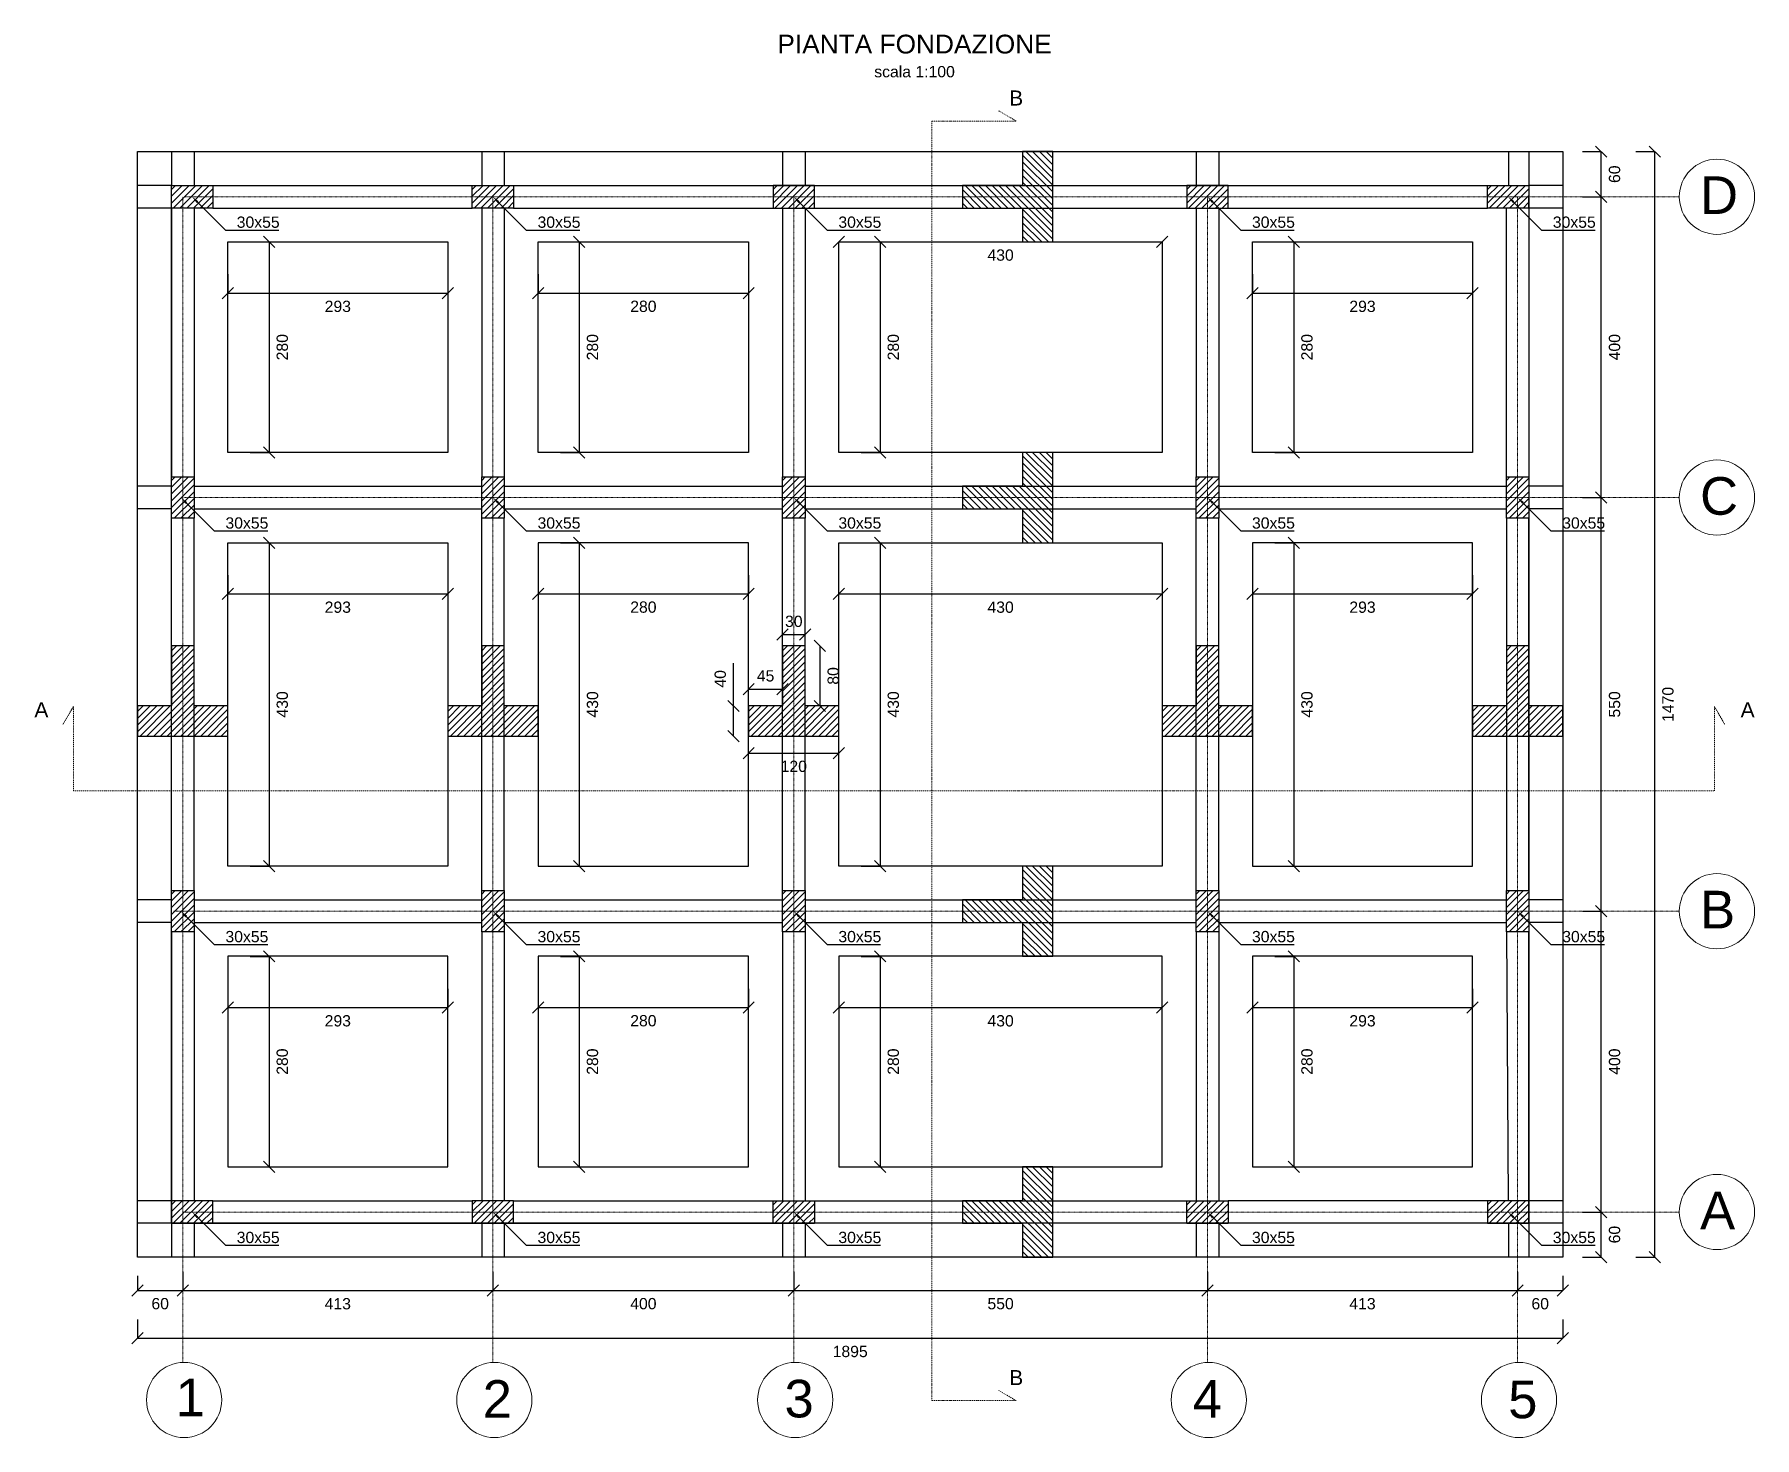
# Model space of a CAD drawing. Header units: millimetres. Extents: x -455371 to 117772, y -78417 to 116564.
# Drawn here: x -105354 to -82481, y 43073 to 61731 of the extents above; entities that cross this region are included whole.
import ezdxf
from ezdxf import colors
from ezdxf.entities.mleader import LeaderData, LeaderLine
from ezdxf.math import Vec2, Vec3

# ---------------------------------------------------------------- set-up
doc = ezdxf.new("R2010")
doc.units = ezdxf.units.MM
doc.linetypes.add('TRATTOPUNTO', pattern=[25.4, 12.7, -6.35, 0, -6.35])
doc.layers.get('0').update_dxf_attribs({"color": 255})
for name, color, linetype, lineweight in [('Cls', 7, 'Continuous', 25), ('fili fissi', 210, 'Continuous', 18), ('fili fissi tratteggiati', 210, 'TRATTOPUNTO', 18), ('quote', 5, 'Continuous', 15), ('Scritte', 7, 'Continuous', 15)]:
    doc.layers.add(name, color=color, linetype=linetype, lineweight=lineweight)
doc.layers.add('RETINI', color=253, linetype='Continuous')
doc.styles.get("Standard").update_dxf_attribs({"font": 'arial.ttf'})
doc.dimstyles.new('scala1 a 100', dxfattribs={"dimtxt": 150, "dimasz": 150, "dimexe": 0.18, "dimexo": 250, "dimgap": 100, "dimtad": 2, "dimdec": 0, "dimlfac": 0.1, "dimzin": 0, "dimdsep": 46, "dimtxsty": 'Standard', "dimblk": 'OBLIQUE', "dimcen": -100, "dimadec": 0, "dimazin": 0, "dimtfac": 1, "dimtdec": 0, "dimtofl": 0, "dimtmove": 0, "dimatfit": 3, "dimfxl": 250, "dimfxlon": 1, "dimtolj": 1, "dimtzin": 0, "dimarcsym": 0})

msp = doc.modelspace()

# ---------------------------------------------------------------- texts
at = {"layer": 'Scritte', "attachment_point": 1}
for s, width, gutter_width, heights, insert, char_height in [('\\pxqc;{\\H1.25x;PIANTA FONDAZIONE\\P\\H0.6x;scala 1:100}', 4003.336, 0, [854.8], (-95653, 61727.5), 200), ('\\pxqc;B', 437.901, 0, [313.3], (-92518.6, 60985.7), 200), ('D', 937.472, 12.5, [0], (-83206, 59844), 500), ('C', 937.472, 12.5, [0], (-83206, 55844), 500), ('\\pxqc;A', 437.901, 0, [313.3], (-105480.8, 52850.7), 200), ('\\pxqc;A', 437.901, 0, [313.3], (-82792.8, 52850.7), 200), ('B', 937.472, 12.5, [0], (-83206, 50344), 500), ('A', 937.472, 12.5, [0], (-83206, 46344), 500), ('\\pxqc;B', 437.901, 0, [313.3], (-92518.6, 43970.5), 200), ('1', 937.472, 12.5, [0], (-103474.9, 43857.2), 500), ('2', 937.472, 12.5, [0], (-99393.8, 43836.5), 500), ('3', 937.472, 12.5, [0], (-95380.4, 43841.1), 500), ('4', 937.472, 12.5, [0], (-89951.8, 43836.5), 500), ('5', 937.472, 12.5, [0], (-85757, 43830.2), 500)]:
    msp.add_mtext_dynamic_manual_height_columns(s, width=width, gutter_width=gutter_width, heights=heights, dxfattribs=dict(at, insert=insert, char_height=char_height))

# ---------------------------------------------------------------- blocks, each defined once
blk = doc.blocks.new('_Oblique')
at = {"color": 0, "linetype": 'ByBlock', "lineweight": -2}
blk.add_line((-0.5, -0.5), (0.5, 0.5), dxfattribs=at)
blk = doc.blocks.new('*D18')
at = {"layer": 'Defpoints', "color": 0, "transparency": 16777216}
for p in [(-103382, 46072), (-99257, 46072), (-99257, 45029)]:
    blk.add_point(p, dxfattribs=at)
at = {"layer": 'quote', "color": 0, "lineweight": -2, "transparency": 16777216}
for p, q in [((-103382, 45279), (-103382, 45029)), ((-99257, 45279), (-99257, 45029)), ((-103382, 45029), (-99257, 45029))]:
    blk.add_line(p, q, dxfattribs=at)
at = {"layer": 'quote', "color": 0, "lineweight": -2, "transparency": 16777216, "xscale": 150, "yscale": 150, "zscale": 150, "rotation": 180}
blk.add_blockref('_Oblique', (-103382, 45029), dxfattribs=at)
at = {"layer": 'quote', "color": 0, "lineweight": -2, "transparency": 16777216, "xscale": 150, "yscale": 150, "zscale": 150}
blk.add_blockref('_Oblique', (-99257, 45029), dxfattribs=at)
at = {"layer": 'quote', "color": 0, "transparency": 16777216, "insert": (-101320, 44852), "char_height": 150, "attachment_point": 5}
blk.add_mtext('\\A1;413', dxfattribs=at)
blk = doc.blocks.new('*D20')
at = {"layer": 'Defpoints', "color": 0, "transparency": 16777216}
for p in [(-99257, 46072), (-95257, 46072), (-95257, 45029)]:
    blk.add_point(p, dxfattribs=at)
at = {"layer": 'quote', "color": 0, "lineweight": -2, "transparency": 16777216}
for p, q in [((-99257, 45279), (-99257, 45029)), ((-95257, 45279), (-95257, 45029)), ((-99257, 45029), (-95257, 45029))]:
    blk.add_line(p, q, dxfattribs=at)
at = {"layer": 'quote', "color": 0, "lineweight": -2, "transparency": 16777216, "xscale": 150, "yscale": 150, "zscale": 150, "rotation": 180}
blk.add_blockref('_Oblique', (-99257, 45029), dxfattribs=at)
at = {"layer": 'quote', "color": 0, "lineweight": -2, "transparency": 16777216, "xscale": 150, "yscale": 150, "zscale": 150}
blk.add_blockref('_Oblique', (-95257, 45029), dxfattribs=at)
at = {"layer": 'quote', "color": 0, "transparency": 16777216, "insert": (-97257, 44853), "char_height": 150, "attachment_point": 5}
blk.add_mtext('\\A1;400', dxfattribs=at)
blk = doc.blocks.new('*D21')
at = {"layer": 'Defpoints', "color": 0, "transparency": 16777216}
for p in [(-95257, 46072), (-89757, 46072), (-89757, 45029)]:
    blk.add_point(p, dxfattribs=at)
at = {"layer": 'quote', "color": 0, "lineweight": -2, "transparency": 16777216}
for p, q in [((-95257, 45279), (-95257, 45029)), ((-89757, 45279), (-89757, 45029)), ((-95257, 45029), (-89757, 45029))]:
    blk.add_line(p, q, dxfattribs=at)
at = {"layer": 'quote', "color": 0, "lineweight": -2, "transparency": 16777216, "xscale": 150, "yscale": 150, "zscale": 150, "rotation": 180}
blk.add_blockref('_Oblique', (-95257, 45029), dxfattribs=at)
at = {"layer": 'quote', "color": 0, "lineweight": -2, "transparency": 16777216, "xscale": 150, "yscale": 150, "zscale": 150}
blk.add_blockref('_Oblique', (-89757, 45029), dxfattribs=at)
at = {"layer": 'quote', "color": 0, "transparency": 16777216, "insert": (-92507, 44853), "char_height": 150, "attachment_point": 5}
blk.add_mtext('\\A1;550', dxfattribs=at)
blk = doc.blocks.new('*D22')
at = {"layer": 'Defpoints', "color": 0, "transparency": 16777216}
for p in [(-89757, 46072), (-85632, 46072), (-85632, 45029)]:
    blk.add_point(p, dxfattribs=at)
at = {"layer": 'quote', "color": 0, "lineweight": -2, "transparency": 16777216}
for p, q in [((-89757, 45279), (-89757, 45029)), ((-85632, 45279), (-85632, 45029)), ((-89757, 45029), (-85632, 45029))]:
    blk.add_line(p, q, dxfattribs=at)
at = {"layer": 'quote', "color": 0, "lineweight": -2, "transparency": 16777216, "xscale": 150, "yscale": 150, "zscale": 150, "rotation": 180}
blk.add_blockref('_Oblique', (-89757, 45029), dxfattribs=at)
at = {"layer": 'quote', "color": 0, "lineweight": -2, "transparency": 16777216, "xscale": 150, "yscale": 150, "zscale": 150}
blk.add_blockref('_Oblique', (-85632, 45029), dxfattribs=at)
at = {"layer": 'quote', "color": 0, "transparency": 16777216, "insert": (-87695, 44852), "char_height": 150, "attachment_point": 5}
blk.add_mtext('\\A1;413', dxfattribs=at)
blk = doc.blocks.new('*D23')
at = {"layer": 'Defpoints', "color": 0, "transparency": 16777216}
for p in [(-85632, 50072), (-84520, 50072), (-85632, 46072)]:
    blk.add_point(p, dxfattribs=at)
at = {"layer": 'quote', "color": 0, "lineweight": -2, "transparency": 16777216}
for p, q in [((-84770, 50072), (-84520, 50072)), ((-84520, 46072), (-84520, 50072)), ((-84770, 46072), (-84520, 46072))]:
    blk.add_line(p, q, dxfattribs=at)
at = {"layer": 'quote', "color": 0, "lineweight": -2, "transparency": 16777216, "xscale": 150, "yscale": 150, "zscale": 150}
for p, rotation in [((-84520, 50072), 90), ((-84520, 46072), 270)]:
    blk.add_blockref('_Oblique', p, dxfattribs=dict(at, rotation=rotation))
at = {"layer": 'quote', "color": 0, "transparency": 16777216, "insert": (-84343, 48072), "char_height": 150, "attachment_point": 5, "rotation": 90}
blk.add_mtext('\\A1;400', dxfattribs=at)
blk = doc.blocks.new('*D24')
at = {"layer": 'Defpoints', "color": 0, "transparency": 16777216}
for p in [(-85632, 55572), (-84520, 55572), (-85632, 50072)]:
    blk.add_point(p, dxfattribs=at)
at = {"layer": 'quote', "color": 0, "lineweight": -2, "transparency": 16777216}
for p, q in [((-84770, 55572), (-84520, 55572)), ((-84520, 50072), (-84520, 55572)), ((-84770, 50072), (-84520, 50072))]:
    blk.add_line(p, q, dxfattribs=at)
at = {"layer": 'quote', "color": 0, "lineweight": -2, "transparency": 16777216, "xscale": 150, "yscale": 150, "zscale": 150}
for p, rotation in [((-84520, 55572), 90), ((-84520, 50072), 270)]:
    blk.add_blockref('_Oblique', p, dxfattribs=dict(at, rotation=rotation))
at = {"layer": 'quote', "color": 0, "transparency": 16777216, "insert": (-84343, 52822), "char_height": 150, "attachment_point": 5, "rotation": 90}
blk.add_mtext('\\A1;550', dxfattribs=at)
blk = doc.blocks.new('*D25')
at = {"layer": 'Defpoints', "color": 0, "transparency": 16777216}
for p in [(-85632, 59572), (-84520, 59572), (-85632, 55572)]:
    blk.add_point(p, dxfattribs=at)
at = {"layer": 'quote', "color": 0, "lineweight": -2, "transparency": 16777216}
for p, q in [((-84770, 59572), (-84520, 59572)), ((-84520, 55572), (-84520, 59572)), ((-84770, 55572), (-84520, 55572))]:
    blk.add_line(p, q, dxfattribs=at)
at = {"layer": 'quote', "color": 0, "lineweight": -2, "transparency": 16777216, "xscale": 150, "yscale": 150, "zscale": 150}
for p, rotation in [((-84520, 59572), 90), ((-84520, 55572), 270)]:
    blk.add_blockref('_Oblique', p, dxfattribs=dict(at, rotation=rotation))
at = {"layer": 'quote', "color": 0, "transparency": 16777216, "insert": (-84343, 57572), "char_height": 150, "attachment_point": 5, "rotation": 90}
blk.add_mtext('\\A1;400', dxfattribs=at)
blk = doc.blocks.new('*D26')
at = {"layer": 'Defpoints', "color": 0, "transparency": 16777216}
for p in [(-85032, 60172), (-84520, 60172), (-85632, 59572)]:
    blk.add_point(p, dxfattribs=at)
at = {"layer": 'quote', "color": 0, "lineweight": -2, "transparency": 16777216}
for p, q in [((-84770, 60172), (-84520, 60172)), ((-84520, 59572), (-84520, 60172)), ((-84770, 59572), (-84520, 59572))]:
    blk.add_line(p, q, dxfattribs=at)
at = {"layer": 'quote', "color": 0, "lineweight": -2, "transparency": 16777216, "xscale": 150, "yscale": 150, "zscale": 150}
for p, rotation in [((-84520, 60172), 90), ((-84520, 59572), 270)]:
    blk.add_blockref('_Oblique', p, dxfattribs=dict(at, rotation=rotation))
at = {"layer": 'quote', "color": 0, "transparency": 16777216, "insert": (-84343, 59872), "char_height": 150, "attachment_point": 5, "rotation": 90}
blk.add_mtext('\\A1;60', dxfattribs=at)
blk = doc.blocks.new('*D27')
at = {"layer": 'Defpoints', "color": 0, "transparency": 16777216}
for p in [(-85032, 46072), (-84520, 46072), (-85032, 45472)]:
    blk.add_point(p, dxfattribs=at)
at = {"layer": 'quote', "color": 0, "lineweight": -2, "transparency": 16777216}
for p, q in [((-84770, 46072), (-84519, 46072)), ((-84520, 45472), (-84520, 46072)), ((-84770, 45472), (-84519, 45472))]:
    blk.add_line(p, q, dxfattribs=at)
at = {"layer": 'quote', "color": 0, "lineweight": -2, "transparency": 16777216, "xscale": 150, "yscale": 150, "zscale": 150}
for p, rotation in [((-84520, 46072), 90), ((-84520, 45472), 270)]:
    blk.add_blockref('_Oblique', p, dxfattribs=dict(at, rotation=rotation))
at = {"layer": 'quote', "color": 0, "transparency": 16777216, "insert": (-84343, 45772), "char_height": 150, "attachment_point": 5, "rotation": 90}
blk.add_mtext('\\A1;60', dxfattribs=at)
blk = doc.blocks.new('*D28')
at = {"layer": 'Defpoints', "color": 0, "transparency": 16777216}
for p in [(-85032, 45472), (-85632, 45029), (-85032, 45029)]:
    blk.add_point(p, dxfattribs=at)
at = {"layer": 'quote', "color": 0, "lineweight": -2, "transparency": 16777216}
for p, q in [((-85032, 45222), (-85032, 45028)), ((-85632, 45029), (-85632, 45028)), ((-85632, 45029), (-85032, 45029))]:
    blk.add_line(p, q, dxfattribs=at)
at = {"layer": 'quote', "color": 0, "lineweight": -2, "transparency": 16777216, "xscale": 150, "yscale": 150, "zscale": 150, "rotation": 180}
blk.add_blockref('_Oblique', (-85632, 45029), dxfattribs=at)
at = {"layer": 'quote', "color": 0, "lineweight": -2, "transparency": 16777216, "xscale": 150, "yscale": 150, "zscale": 150}
blk.add_blockref('_Oblique', (-85032, 45029), dxfattribs=at)
at = {"layer": 'quote', "color": 0, "transparency": 16777216, "insert": (-85332, 44852), "char_height": 150, "attachment_point": 5}
blk.add_mtext('\\A1;60', dxfattribs=at)
blk = doc.blocks.new('*D29')
at = {"layer": 'Defpoints', "color": 0, "transparency": 16777216}
for p in [(-103982, 45472), (-103382, 45472), (-103382, 45029)]:
    blk.add_point(p, dxfattribs=at)
at = {"layer": 'quote', "color": 0, "lineweight": -2, "transparency": 16777216}
for p, q in [((-103982, 45222), (-103982, 45029)), ((-103382, 45222), (-103382, 45029)), ((-103982, 45029), (-103382, 45029))]:
    blk.add_line(p, q, dxfattribs=at)
at = {"layer": 'quote', "color": 0, "lineweight": -2, "transparency": 16777216, "xscale": 150, "yscale": 150, "zscale": 150, "rotation": 180}
blk.add_blockref('_Oblique', (-103982, 45029), dxfattribs=at)
at = {"layer": 'quote', "color": 0, "lineweight": -2, "transparency": 16777216, "xscale": 150, "yscale": 150, "zscale": 150}
blk.add_blockref('_Oblique', (-103382, 45029), dxfattribs=at)
at = {"layer": 'quote', "color": 0, "transparency": 16777216, "insert": (-103682, 44853), "char_height": 150, "attachment_point": 5}
blk.add_mtext('\\A1;60', dxfattribs=at)
blk = doc.blocks.new('*D30')
at = {"layer": 'Defpoints', "color": 0, "transparency": 16777216}
for p in [(-103982, 45472), (-85032, 45472), (-85032, 44394)]:
    blk.add_point(p, dxfattribs=at)
at = {"layer": 'quote', "color": 0, "lineweight": -2, "transparency": 16777216}
for p, q in [((-103982, 44644), (-103982, 44393)), ((-85032, 44644), (-85032, 44393)), ((-103982, 44394), (-85032, 44394))]:
    blk.add_line(p, q, dxfattribs=at)
at = {"layer": 'quote', "color": 0, "lineweight": -2, "transparency": 16777216, "xscale": 150, "yscale": 150, "zscale": 150, "rotation": 180}
blk.add_blockref('_Oblique', (-103982, 44394), dxfattribs=at)
at = {"layer": 'quote', "color": 0, "lineweight": -2, "transparency": 16777216, "xscale": 150, "yscale": 150, "zscale": 150}
blk.add_blockref('_Oblique', (-85032, 44394), dxfattribs=at)
at = {"layer": 'quote', "color": 0, "transparency": 16777216, "insert": (-94507, 44217), "char_height": 150, "attachment_point": 5}
blk.add_mtext('\\A1;1895', dxfattribs=at)
blk = doc.blocks.new('*D31')
at = {"layer": 'Defpoints', "color": 0, "transparency": 16777216}
for p in [(-85032, 60172), (-83809, 60172), (-85032, 45472)]:
    blk.add_point(p, dxfattribs=at)
at = {"layer": 'quote', "color": 0, "lineweight": -2, "transparency": 16777216}
for p, q in [((-84059, 60172), (-83809, 60172)), ((-83809, 45472), (-83809, 60172)), ((-84059, 45472), (-83809, 45472))]:
    blk.add_line(p, q, dxfattribs=at)
at = {"layer": 'quote', "color": 0, "lineweight": -2, "transparency": 16777216, "xscale": 150, "yscale": 150, "zscale": 150}
for p, rotation in [((-83809, 60172), 90), ((-83809, 45472), 270)]:
    blk.add_blockref('_Oblique', p, dxfattribs=dict(at, rotation=rotation))
at = {"layer": 'quote', "color": 0, "transparency": 16777216, "insert": (-83633, 52822), "char_height": 150, "attachment_point": 5, "rotation": 90}
blk.add_mtext('\\A1;1470', dxfattribs=at)
blk = doc.blocks.new('*D32')
at = {"layer": 'Defpoints', "color": 0, "transparency": 16777216}
for p in [(-102782, 58972), (-99857, 58972), (-99857, 58291)]:
    blk.add_point(p, dxfattribs=at)
at = {"layer": 'quote', "color": 0, "lineweight": -2, "transparency": 16777216}
for p, q in [((-102782, 58541), (-102782, 58290)), ((-99857, 58541), (-99857, 58290)), ((-102782, 58291), (-99857, 58291))]:
    blk.add_line(p, q, dxfattribs=at)
at = {"layer": 'quote', "color": 0, "lineweight": -2, "transparency": 16777216, "xscale": 150, "yscale": 150, "zscale": 150, "rotation": 180}
blk.add_blockref('_Oblique', (-102782, 58291), dxfattribs=at)
at = {"layer": 'quote', "color": 0, "lineweight": -2, "transparency": 16777216, "xscale": 150, "yscale": 150, "zscale": 150}
blk.add_blockref('_Oblique', (-99857, 58291), dxfattribs=at)
at = {"layer": 'quote', "color": 0, "transparency": 16777216, "insert": (-101320, 58114), "char_height": 150, "attachment_point": 5}
blk.add_mtext('\\A1;293', dxfattribs=at)
blk = doc.blocks.new('*D33')
at = {"layer": 'Defpoints', "color": 0, "transparency": 16777216}
for p in [(-102782, 58972), (-102782, 56172), (-102234, 56172)]:
    blk.add_point(p, dxfattribs=at)
at = {"layer": 'quote', "color": 0, "lineweight": -2, "transparency": 16777216}
for p, q in [((-102484, 58972), (-102234, 58972)), ((-102234, 58972), (-102234, 56172)), ((-102484, 56172), (-102234, 56172))]:
    blk.add_line(p, q, dxfattribs=at)
at = {"layer": 'quote', "color": 0, "lineweight": -2, "transparency": 16777216, "xscale": 150, "yscale": 150, "zscale": 150}
for p, rotation in [((-102234, 58972), 90), ((-102234, 56172), 270)]:
    blk.add_blockref('_Oblique', p, dxfattribs=dict(at, rotation=rotation))
at = {"layer": 'quote', "color": 0, "transparency": 16777216, "insert": (-102058, 57572), "char_height": 150, "attachment_point": 5, "rotation": 90}
blk.add_mtext('\\A1;280', dxfattribs=at)
blk = doc.blocks.new('*D34')
at = {"layer": 'Defpoints', "color": 0, "transparency": 16777216}
for p in [(-98657, 58972), (-95857, 58972), (-95857, 58291)]:
    blk.add_point(p, dxfattribs=at)
at = {"layer": 'quote', "color": 0, "lineweight": -2, "transparency": 16777216}
for p, q in [((-98657, 58541), (-98657, 58291)), ((-95857, 58541), (-95857, 58291)), ((-98657, 58291), (-95857, 58291))]:
    blk.add_line(p, q, dxfattribs=at)
at = {"layer": 'quote', "color": 0, "lineweight": -2, "transparency": 16777216, "xscale": 150, "yscale": 150, "zscale": 150, "rotation": 180}
blk.add_blockref('_Oblique', (-98657, 58291), dxfattribs=at)
at = {"layer": 'quote', "color": 0, "lineweight": -2, "transparency": 16777216, "xscale": 150, "yscale": 150, "zscale": 150}
blk.add_blockref('_Oblique', (-95857, 58291), dxfattribs=at)
at = {"layer": 'quote', "color": 0, "transparency": 16777216, "insert": (-97257, 58115), "char_height": 150, "attachment_point": 5}
blk.add_mtext('\\A1;280', dxfattribs=at)
blk = doc.blocks.new('*D35')
at = {"layer": 'Defpoints', "color": 0, "transparency": 16777216}
for p in [(-98657, 58972), (-98657, 56172), (-98109, 56172)]:
    blk.add_point(p, dxfattribs=at)
at = {"layer": 'quote', "color": 0, "lineweight": -2, "transparency": 16777216}
for p, q in [((-98359, 58972), (-98109, 58972)), ((-98109, 58972), (-98109, 56172)), ((-98359, 56172), (-98109, 56172))]:
    blk.add_line(p, q, dxfattribs=at)
at = {"layer": 'quote', "color": 0, "lineweight": -2, "transparency": 16777216, "xscale": 150, "yscale": 150, "zscale": 150}
for p, rotation in [((-98109, 58972), 90), ((-98109, 56172), 270)]:
    blk.add_blockref('_Oblique', p, dxfattribs=dict(at, rotation=rotation))
at = {"layer": 'quote', "color": 0, "transparency": 16777216, "insert": (-97933, 57572), "char_height": 150, "attachment_point": 5, "rotation": 90}
blk.add_mtext('\\A1;280', dxfattribs=at)
blk = doc.blocks.new('*D36')
at = {"layer": 'Defpoints', "color": 0, "transparency": 16777216}
for p in [(-94657, 58972), (-94657, 56172), (-94109, 56172)]:
    blk.add_point(p, dxfattribs=at)
at = {"layer": 'quote', "color": 0, "lineweight": -2, "transparency": 16777216}
for p, q in [((-94359, 58972), (-94109, 58972)), ((-94109, 58972), (-94109, 56172)), ((-94359, 56172), (-94109, 56172))]:
    blk.add_line(p, q, dxfattribs=at)
at = {"layer": 'quote', "color": 0, "lineweight": -2, "transparency": 16777216, "xscale": 150, "yscale": 150, "zscale": 150}
for p, rotation in [((-94109, 58972), 90), ((-94109, 56172), 270)]:
    blk.add_blockref('_Oblique', p, dxfattribs=dict(at, rotation=rotation))
at = {"layer": 'quote', "color": 0, "transparency": 16777216, "insert": (-93933, 57572), "char_height": 150, "attachment_point": 5, "rotation": 90}
blk.add_mtext('\\A1;280', dxfattribs=at)
blk = doc.blocks.new('*D37')
at = {"layer": 'Defpoints', "color": 0, "transparency": 16777216}
for p in [(-89157, 58972), (-89157, 56172), (-88609, 56172)]:
    blk.add_point(p, dxfattribs=at)
at = {"layer": 'quote', "color": 0, "lineweight": -2, "transparency": 16777216}
for p, q in [((-88859, 58972), (-88609, 58972)), ((-88609, 58972), (-88609, 56172)), ((-88859, 56172), (-88609, 56172))]:
    blk.add_line(p, q, dxfattribs=at)
at = {"layer": 'quote', "color": 0, "lineweight": -2, "transparency": 16777216, "xscale": 150, "yscale": 150, "zscale": 150}
for p, rotation in [((-88609, 58972), 90), ((-88609, 56172), 270)]:
    blk.add_blockref('_Oblique', p, dxfattribs=dict(at, rotation=rotation))
at = {"layer": 'quote', "color": 0, "transparency": 16777216, "insert": (-88433, 57572), "char_height": 150, "attachment_point": 5, "rotation": 90}
blk.add_mtext('\\A1;280', dxfattribs=at)
blk = doc.blocks.new('*D38')
at = {"layer": 'Defpoints', "color": 0, "transparency": 16777216}
for p in [(-102782, 54972), (-102782, 50672), (-102234, 50672)]:
    blk.add_point(p, dxfattribs=at)
at = {"layer": 'quote', "color": 0, "lineweight": -2, "transparency": 16777216}
for p, q in [((-102484, 54972), (-102234, 54972)), ((-102234, 54972), (-102234, 50672)), ((-102484, 50672), (-102234, 50672))]:
    blk.add_line(p, q, dxfattribs=at)
at = {"layer": 'quote', "color": 0, "lineweight": -2, "transparency": 16777216, "xscale": 150, "yscale": 150, "zscale": 150}
for p, rotation in [((-102234, 54972), 90), ((-102234, 50672), 270)]:
    blk.add_blockref('_Oblique', p, dxfattribs=dict(at, rotation=rotation))
at = {"layer": 'quote', "color": 0, "transparency": 16777216, "insert": (-102058, 52822), "char_height": 150, "attachment_point": 5, "rotation": 90}
blk.add_mtext('\\A1;430', dxfattribs=at)
blk = doc.blocks.new('*D39')
at = {"layer": 'Defpoints', "color": 0, "transparency": 16777216}
for p in [(-98657, 54972), (-98657, 50672), (-98109, 50672)]:
    blk.add_point(p, dxfattribs=at)
at = {"layer": 'quote', "color": 0, "lineweight": -2, "transparency": 16777216}
for p, q in [((-98359, 54972), (-98109, 54972)), ((-98109, 54972), (-98109, 50672)), ((-98359, 50672), (-98109, 50672))]:
    blk.add_line(p, q, dxfattribs=at)
at = {"layer": 'quote', "color": 0, "lineweight": -2, "transparency": 16777216, "xscale": 150, "yscale": 150, "zscale": 150}
for p, rotation in [((-98109, 54972), 90), ((-98109, 50672), 270)]:
    blk.add_blockref('_Oblique', p, dxfattribs=dict(at, rotation=rotation))
at = {"layer": 'quote', "color": 0, "transparency": 16777216, "insert": (-97933, 52822), "char_height": 150, "attachment_point": 5, "rotation": 90}
blk.add_mtext('\\A1;430', dxfattribs=at)
blk = doc.blocks.new('*D40')
at = {"layer": 'Defpoints', "color": 0, "transparency": 16777216}
for p in [(-94657, 54972), (-94657, 50672), (-94109, 50672)]:
    blk.add_point(p, dxfattribs=at)
at = {"layer": 'quote', "color": 0, "lineweight": -2, "transparency": 16777216}
for p, q in [((-94359, 54972), (-94109, 54972)), ((-94109, 54972), (-94109, 50672)), ((-94359, 50672), (-94109, 50672))]:
    blk.add_line(p, q, dxfattribs=at)
at = {"layer": 'quote', "color": 0, "lineweight": -2, "transparency": 16777216, "xscale": 150, "yscale": 150, "zscale": 150}
for p, rotation in [((-94109, 54972), 90), ((-94109, 50672), 270)]:
    blk.add_blockref('_Oblique', p, dxfattribs=dict(at, rotation=rotation))
at = {"layer": 'quote', "color": 0, "transparency": 16777216, "insert": (-93933, 52822), "char_height": 150, "attachment_point": 5, "rotation": 90}
blk.add_mtext('\\A1;430', dxfattribs=at)
blk = doc.blocks.new('*D41')
at = {"layer": 'Defpoints', "color": 0, "transparency": 16777216}
for p in [(-89157, 54972), (-89157, 50672), (-88609, 50672)]:
    blk.add_point(p, dxfattribs=at)
at = {"layer": 'quote', "color": 0, "lineweight": -2, "transparency": 16777216}
for p, q in [((-88859, 54972), (-88609, 54972)), ((-88609, 54972), (-88609, 50672)), ((-88859, 50672), (-88609, 50672))]:
    blk.add_line(p, q, dxfattribs=at)
at = {"layer": 'quote', "color": 0, "lineweight": -2, "transparency": 16777216, "xscale": 150, "yscale": 150, "zscale": 150}
for p, rotation in [((-88609, 54972), 90), ((-88609, 50672), 270)]:
    blk.add_blockref('_Oblique', p, dxfattribs=dict(at, rotation=rotation))
at = {"layer": 'quote', "color": 0, "transparency": 16777216, "insert": (-88433, 52822), "char_height": 150, "attachment_point": 5, "rotation": 90}
blk.add_mtext('\\A1;430', dxfattribs=at)
blk = doc.blocks.new('*D42')
at = {"layer": 'Defpoints', "color": 0, "transparency": 16777216}
for p in [(-102782, 49472), (-102782, 46672), (-102234, 46672)]:
    blk.add_point(p, dxfattribs=at)
at = {"layer": 'quote', "color": 0, "lineweight": -2, "transparency": 16777216}
for p, q in [((-102484, 49472), (-102234, 49472)), ((-102234, 49472), (-102234, 46672)), ((-102484, 46672), (-102234, 46672))]:
    blk.add_line(p, q, dxfattribs=at)
at = {"layer": 'quote', "color": 0, "lineweight": -2, "transparency": 16777216, "xscale": 150, "yscale": 150, "zscale": 150}
for p, rotation in [((-102234, 49472), 90), ((-102234, 46672), 270)]:
    blk.add_blockref('_Oblique', p, dxfattribs=dict(at, rotation=rotation))
at = {"layer": 'quote', "color": 0, "transparency": 16777216, "insert": (-102058, 48072), "char_height": 150, "attachment_point": 5, "rotation": 90}
blk.add_mtext('\\A1;280', dxfattribs=at)
blk = doc.blocks.new('*D43')
at = {"layer": 'Defpoints', "color": 0, "transparency": 16777216}
for p in [(-98657, 49472), (-98657, 46672), (-98109, 46672)]:
    blk.add_point(p, dxfattribs=at)
at = {"layer": 'quote', "color": 0, "lineweight": -2, "transparency": 16777216}
for p, q in [((-98359, 49472), (-98109, 49472)), ((-98109, 49472), (-98109, 46672)), ((-98359, 46672), (-98109, 46672))]:
    blk.add_line(p, q, dxfattribs=at)
at = {"layer": 'quote', "color": 0, "lineweight": -2, "transparency": 16777216, "xscale": 150, "yscale": 150, "zscale": 150}
for p, rotation in [((-98109, 49472), 90), ((-98109, 46672), 270)]:
    blk.add_blockref('_Oblique', p, dxfattribs=dict(at, rotation=rotation))
at = {"layer": 'quote', "color": 0, "transparency": 16777216, "insert": (-97933, 48072), "char_height": 150, "attachment_point": 5, "rotation": 90}
blk.add_mtext('\\A1;280', dxfattribs=at)
blk = doc.blocks.new('*D44')
at = {"layer": 'Defpoints', "color": 0, "transparency": 16777216}
for p in [(-94657, 49472), (-94657, 46672), (-94109, 46672)]:
    blk.add_point(p, dxfattribs=at)
at = {"layer": 'quote', "color": 0, "lineweight": -2, "transparency": 16777216}
for p, q in [((-94359, 49472), (-94109, 49472)), ((-94109, 49472), (-94109, 46672)), ((-94359, 46672), (-94109, 46672))]:
    blk.add_line(p, q, dxfattribs=at)
at = {"layer": 'quote', "color": 0, "lineweight": -2, "transparency": 16777216, "xscale": 150, "yscale": 150, "zscale": 150}
for p, rotation in [((-94109, 49472), 90), ((-94109, 46672), 270)]:
    blk.add_blockref('_Oblique', p, dxfattribs=dict(at, rotation=rotation))
at = {"layer": 'quote', "color": 0, "transparency": 16777216, "insert": (-93933, 48072), "char_height": 150, "attachment_point": 5, "rotation": 90}
blk.add_mtext('\\A1;280', dxfattribs=at)
blk = doc.blocks.new('*D45')
at = {"layer": 'Defpoints', "color": 0, "transparency": 16777216}
for p in [(-89157, 49472), (-89157, 46672), (-88609, 46672)]:
    blk.add_point(p, dxfattribs=at)
at = {"layer": 'quote', "color": 0, "lineweight": -2, "transparency": 16777216}
for p, q in [((-88859, 49472), (-88609, 49472)), ((-88609, 49472), (-88609, 46672)), ((-88859, 46672), (-88609, 46672))]:
    blk.add_line(p, q, dxfattribs=at)
at = {"layer": 'quote', "color": 0, "lineweight": -2, "transparency": 16777216, "xscale": 150, "yscale": 150, "zscale": 150}
for p, rotation in [((-88609, 49472), 90), ((-88609, 46672), 270)]:
    blk.add_blockref('_Oblique', p, dxfattribs=dict(at, rotation=rotation))
at = {"layer": 'quote', "color": 0, "transparency": 16777216, "insert": (-88433, 48072), "char_height": 150, "attachment_point": 5, "rotation": 90}
blk.add_mtext('\\A1;280', dxfattribs=at)
blk = doc.blocks.new('*D46')
at = {"layer": 'Defpoints', "color": 0, "transparency": 16777216}
for p in [(-94657, 58972), (-90357, 58972), (-90357, 58972)]:
    blk.add_point(p, dxfattribs=at)
at = {"layer": 'quote', "color": 0, "lineweight": -2, "transparency": 16777216}
for p, q in [((-94657, 58972), (-94657, 58973)), ((-94657, 58972), (-90357, 58972)), ((-90357, 58972), (-90357, 58973))]:
    blk.add_line(p, q, dxfattribs=at)
at = {"layer": 'quote', "color": 0, "lineweight": -2, "transparency": 16777216, "xscale": 150, "yscale": 150, "zscale": 150, "rotation": 180}
blk.add_blockref('_Oblique', (-94657, 58972), dxfattribs=at)
at = {"layer": 'quote', "color": 0, "lineweight": -2, "transparency": 16777216, "xscale": 150, "yscale": 150, "zscale": 150}
blk.add_blockref('_Oblique', (-90357, 58972), dxfattribs=at)
at = {"layer": 'quote', "color": 0, "transparency": 16777216, "insert": (-92507, 58796), "char_height": 150, "attachment_point": 5}
blk.add_mtext('\\A1;430', dxfattribs=at)
blk = doc.blocks.new('*D47')
at = {"layer": 'Defpoints', "color": 0, "transparency": 16777216}
for p in [(-89157, 58972), (-86232, 58972), (-86232, 58291)]:
    blk.add_point(p, dxfattribs=at)
at = {"layer": 'quote', "color": 0, "lineweight": -2, "transparency": 16777216}
for p, q in [((-89157, 58541), (-89157, 58290)), ((-86232, 58541), (-86232, 58290)), ((-89157, 58291), (-86232, 58291))]:
    blk.add_line(p, q, dxfattribs=at)
at = {"layer": 'quote', "color": 0, "lineweight": -2, "transparency": 16777216, "xscale": 150, "yscale": 150, "zscale": 150, "rotation": 180}
blk.add_blockref('_Oblique', (-89157, 58291), dxfattribs=at)
at = {"layer": 'quote', "color": 0, "lineweight": -2, "transparency": 16777216, "xscale": 150, "yscale": 150, "zscale": 150}
blk.add_blockref('_Oblique', (-86232, 58291), dxfattribs=at)
at = {"layer": 'quote', "color": 0, "transparency": 16777216, "insert": (-87695, 58114), "char_height": 150, "attachment_point": 5}
blk.add_mtext('\\A1;293', dxfattribs=at)
blk = doc.blocks.new('*D48')
at = {"layer": 'Defpoints', "color": 0, "transparency": 16777216}
for p in [(-102782, 54972), (-99857, 54972), (-99857, 54291)]:
    blk.add_point(p, dxfattribs=at)
at = {"layer": 'quote', "color": 0, "lineweight": -2, "transparency": 16777216}
for p, q in [((-102782, 54541), (-102782, 54290)), ((-99857, 54541), (-99857, 54290)), ((-102782, 54291), (-99857, 54291))]:
    blk.add_line(p, q, dxfattribs=at)
at = {"layer": 'quote', "color": 0, "lineweight": -2, "transparency": 16777216, "xscale": 150, "yscale": 150, "zscale": 150, "rotation": 180}
blk.add_blockref('_Oblique', (-102782, 54291), dxfattribs=at)
at = {"layer": 'quote', "color": 0, "lineweight": -2, "transparency": 16777216, "xscale": 150, "yscale": 150, "zscale": 150}
blk.add_blockref('_Oblique', (-99857, 54291), dxfattribs=at)
at = {"layer": 'quote', "color": 0, "transparency": 16777216, "insert": (-101320, 54114), "char_height": 150, "attachment_point": 5}
blk.add_mtext('\\A1;293', dxfattribs=at)
blk = doc.blocks.new('*D49')
at = {"layer": 'Defpoints', "color": 0, "transparency": 16777216}
for p in [(-98657, 54972), (-95857, 54972), (-95857, 54291)]:
    blk.add_point(p, dxfattribs=at)
at = {"layer": 'quote', "color": 0, "lineweight": -2, "transparency": 16777216}
for p, q in [((-98657, 54541), (-98657, 54291)), ((-95857, 54541), (-95857, 54291)), ((-98657, 54291), (-95857, 54291))]:
    blk.add_line(p, q, dxfattribs=at)
at = {"layer": 'quote', "color": 0, "lineweight": -2, "transparency": 16777216, "xscale": 150, "yscale": 150, "zscale": 150, "rotation": 180}
blk.add_blockref('_Oblique', (-98657, 54291), dxfattribs=at)
at = {"layer": 'quote', "color": 0, "lineweight": -2, "transparency": 16777216, "xscale": 150, "yscale": 150, "zscale": 150}
blk.add_blockref('_Oblique', (-95857, 54291), dxfattribs=at)
at = {"layer": 'quote', "color": 0, "transparency": 16777216, "insert": (-97257, 54115), "char_height": 150, "attachment_point": 5}
blk.add_mtext('\\A1;280', dxfattribs=at)
blk = doc.blocks.new('*D50')
at = {"layer": 'Defpoints', "color": 0, "transparency": 16777216}
for p in [(-94657, 54291), (-90357, 54291), (-90357, 54291)]:
    blk.add_point(p, dxfattribs=at)
at = {"layer": 'quote', "color": 0, "lineweight": -2, "transparency": 16777216}
for p, q in [((-94657, 54291), (-94657, 54291)), ((-94657, 54291), (-90357, 54291)), ((-90357, 54291), (-90357, 54291))]:
    blk.add_line(p, q, dxfattribs=at)
at = {"layer": 'quote', "color": 0, "lineweight": -2, "transparency": 16777216, "xscale": 150, "yscale": 150, "zscale": 150, "rotation": 180}
blk.add_blockref('_Oblique', (-94657, 54291), dxfattribs=at)
at = {"layer": 'quote', "color": 0, "lineweight": -2, "transparency": 16777216, "xscale": 150, "yscale": 150, "zscale": 150}
blk.add_blockref('_Oblique', (-90357, 54291), dxfattribs=at)
at = {"layer": 'quote', "color": 0, "transparency": 16777216, "insert": (-92507, 54114), "char_height": 150, "attachment_point": 5}
blk.add_mtext('\\A1;430', dxfattribs=at)
blk = doc.blocks.new('*D51')
at = {"layer": 'Defpoints', "color": 0, "transparency": 16777216}
for p in [(-89157, 54972), (-86232, 54972), (-86232, 54291)]:
    blk.add_point(p, dxfattribs=at)
at = {"layer": 'quote', "color": 0, "lineweight": -2, "transparency": 16777216}
for p, q in [((-89157, 54541), (-89157, 54290)), ((-86232, 54541), (-86232, 54290)), ((-89157, 54291), (-86232, 54291))]:
    blk.add_line(p, q, dxfattribs=at)
at = {"layer": 'quote', "color": 0, "lineweight": -2, "transparency": 16777216, "xscale": 150, "yscale": 150, "zscale": 150, "rotation": 180}
blk.add_blockref('_Oblique', (-89157, 54291), dxfattribs=at)
at = {"layer": 'quote', "color": 0, "lineweight": -2, "transparency": 16777216, "xscale": 150, "yscale": 150, "zscale": 150}
blk.add_blockref('_Oblique', (-86232, 54291), dxfattribs=at)
at = {"layer": 'quote', "color": 0, "transparency": 16777216, "insert": (-87695, 54114), "char_height": 150, "attachment_point": 5}
blk.add_mtext('\\A1;293', dxfattribs=at)
blk = doc.blocks.new('*D52')
at = {"layer": 'Defpoints', "color": 0, "transparency": 16777216}
for p in [(-102782, 49472), (-99857, 49472), (-99857, 48791)]:
    blk.add_point(p, dxfattribs=at)
at = {"layer": 'quote', "color": 0, "lineweight": -2, "transparency": 16777216}
for p, q in [((-102782, 49041), (-102782, 48790)), ((-99857, 49041), (-99857, 48790)), ((-102782, 48791), (-99857, 48791))]:
    blk.add_line(p, q, dxfattribs=at)
at = {"layer": 'quote', "color": 0, "lineweight": -2, "transparency": 16777216, "xscale": 150, "yscale": 150, "zscale": 150, "rotation": 180}
blk.add_blockref('_Oblique', (-102782, 48791), dxfattribs=at)
at = {"layer": 'quote', "color": 0, "lineweight": -2, "transparency": 16777216, "xscale": 150, "yscale": 150, "zscale": 150}
blk.add_blockref('_Oblique', (-99857, 48791), dxfattribs=at)
at = {"layer": 'quote', "color": 0, "transparency": 16777216, "insert": (-101320, 48614), "char_height": 150, "attachment_point": 5}
blk.add_mtext('\\A1;293', dxfattribs=at)
blk = doc.blocks.new('*D53')
at = {"layer": 'Defpoints', "color": 0, "transparency": 16777216}
for p in [(-98657, 49472), (-95857, 49472), (-95857, 48791)]:
    blk.add_point(p, dxfattribs=at)
at = {"layer": 'quote', "color": 0, "lineweight": -2, "transparency": 16777216}
for p, q in [((-98657, 49041), (-98657, 48791)), ((-95857, 49041), (-95857, 48791)), ((-98657, 48791), (-95857, 48791))]:
    blk.add_line(p, q, dxfattribs=at)
at = {"layer": 'quote', "color": 0, "lineweight": -2, "transparency": 16777216, "xscale": 150, "yscale": 150, "zscale": 150, "rotation": 180}
blk.add_blockref('_Oblique', (-98657, 48791), dxfattribs=at)
at = {"layer": 'quote', "color": 0, "lineweight": -2, "transparency": 16777216, "xscale": 150, "yscale": 150, "zscale": 150}
blk.add_blockref('_Oblique', (-95857, 48791), dxfattribs=at)
at = {"layer": 'quote', "color": 0, "transparency": 16777216, "insert": (-97257, 48615), "char_height": 150, "attachment_point": 5}
blk.add_mtext('\\A1;280', dxfattribs=at)
blk = doc.blocks.new('*D54')
at = {"layer": 'Defpoints', "color": 0, "transparency": 16777216}
for p in [(-94657, 48791), (-90357, 48791), (-90357, 48791)]:
    blk.add_point(p, dxfattribs=at)
at = {"layer": 'quote', "color": 0, "lineweight": -2, "transparency": 16777216}
for p, q in [((-94657, 48791), (-94657, 48791)), ((-94657, 48791), (-90357, 48791)), ((-90357, 48791), (-90357, 48791))]:
    blk.add_line(p, q, dxfattribs=at)
at = {"layer": 'quote', "color": 0, "lineweight": -2, "transparency": 16777216, "xscale": 150, "yscale": 150, "zscale": 150, "rotation": 180}
blk.add_blockref('_Oblique', (-94657, 48791), dxfattribs=at)
at = {"layer": 'quote', "color": 0, "lineweight": -2, "transparency": 16777216, "xscale": 150, "yscale": 150, "zscale": 150}
blk.add_blockref('_Oblique', (-90357, 48791), dxfattribs=at)
at = {"layer": 'quote', "color": 0, "transparency": 16777216, "insert": (-92507, 48614), "char_height": 150, "attachment_point": 5}
blk.add_mtext('\\A1;430', dxfattribs=at)
blk = doc.blocks.new('*D55')
at = {"layer": 'Defpoints', "color": 0, "transparency": 16777216}
for p in [(-89157, 49472), (-86232, 49472), (-86232, 48791)]:
    blk.add_point(p, dxfattribs=at)
at = {"layer": 'quote', "color": 0, "lineweight": -2, "transparency": 16777216}
for p, q in [((-89157, 49041), (-89157, 48790)), ((-86232, 49041), (-86232, 48790)), ((-89157, 48791), (-86232, 48791))]:
    blk.add_line(p, q, dxfattribs=at)
at = {"layer": 'quote', "color": 0, "lineweight": -2, "transparency": 16777216, "xscale": 150, "yscale": 150, "zscale": 150, "rotation": 180}
blk.add_blockref('_Oblique', (-89157, 48791), dxfattribs=at)
at = {"layer": 'quote', "color": 0, "lineweight": -2, "transparency": 16777216, "xscale": 150, "yscale": 150, "zscale": 150}
blk.add_blockref('_Oblique', (-86232, 48791), dxfattribs=at)
at = {"layer": 'quote', "color": 0, "transparency": 16777216, "insert": (-87695, 48614), "char_height": 150, "attachment_point": 5}
blk.add_mtext('\\A1;293', dxfattribs=at)
blk = doc.blocks.new('*D164')
at = {"layer": 'Defpoints', "color": 0, "transparency": 16777216}
for p in [(-96057, 52801), (-95857, 52801), (-95857, 52401)]:
    blk.add_point(p, dxfattribs=at)
at = {"layer": 'quote', "color": 0, "lineweight": -2, "transparency": 16777216}
for p, q in [((-96057, 52801), (-96057, 53372)), ((-96057, 52801), (-96058, 52801)), ((-96057, 52401), (-96057, 52801)), ((-96057, 52401), (-96058, 52401))]:
    blk.add_line(p, q, dxfattribs=at)
at = {"layer": 'quote', "color": 0, "lineweight": -2, "transparency": 16777216, "xscale": 150, "yscale": 150, "zscale": 150}
for p, rotation in [((-96057, 52801), 90), ((-96057, 52401), 270)]:
    blk.add_blockref('_Oblique', p, dxfattribs=dict(at, rotation=rotation))
at = {"layer": 'quote', "color": 0, "transparency": 16777216, "insert": (-96234, 53162), "char_height": 150, "attachment_point": 5, "rotation": 90}
blk.add_mtext('\\A1;40', dxfattribs=at)
blk = doc.blocks.new('*D165')
at = {"layer": 'Defpoints', "color": 0, "transparency": 16777216}
for p in [(-95857, 52401), (-94657, 52401), (-94657, 52175)]:
    blk.add_point(p, dxfattribs=at)
at = {"layer": 'quote', "color": 0, "lineweight": -2, "transparency": 16777216}
for p, q in [((-95857, 52175), (-95857, 52174)), ((-95857, 52175), (-94657, 52175)), ((-94657, 52175), (-94657, 52174))]:
    blk.add_line(p, q, dxfattribs=at)
at = {"layer": 'quote', "color": 0, "lineweight": -2, "transparency": 16777216, "xscale": 150, "yscale": 150, "zscale": 150, "rotation": 180}
blk.add_blockref('_Oblique', (-95857, 52175), dxfattribs=at)
at = {"layer": 'quote', "color": 0, "lineweight": -2, "transparency": 16777216, "xscale": 150, "yscale": 150, "zscale": 150}
blk.add_blockref('_Oblique', (-94657, 52175), dxfattribs=at)
at = {"layer": 'quote', "color": 0, "transparency": 16777216, "insert": (-95257, 51998), "char_height": 150, "attachment_point": 5}
blk.add_mtext('\\A1;120', dxfattribs=at)
blk = doc.blocks.new('*D166')
at = {"layer": 'Defpoints', "color": 0, "transparency": 16777216}
for p in [(-95407, 53025), (-95857, 52801), (-95407, 52822)]:
    blk.add_point(p, dxfattribs=at)
at = {"layer": 'quote', "color": 0, "lineweight": -2, "transparency": 16777216}
for p, q in [((-95857, 53025), (-95857, 53025)), ((-95857, 53025), (-95407, 53025)), ((-95407, 53025), (-95407, 53025))]:
    blk.add_line(p, q, dxfattribs=at)
at = {"layer": 'quote', "color": 0, "lineweight": -2, "transparency": 16777216, "xscale": 150, "yscale": 150, "zscale": 150, "rotation": 180}
blk.add_blockref('_Oblique', (-95857, 53025), dxfattribs=at)
at = {"layer": 'quote', "color": 0, "lineweight": -2, "transparency": 16777216, "xscale": 150, "yscale": 150, "zscale": 150}
blk.add_blockref('_Oblique', (-95407, 53025), dxfattribs=at)
at = {"layer": 'quote', "color": 0, "transparency": 16777216, "insert": (-95632, 53201), "char_height": 150, "attachment_point": 5}
blk.add_mtext('\\A1;45', dxfattribs=at)
blk = doc.blocks.new('*D167')
at = {"layer": 'Defpoints', "color": 0, "transparency": 16777216}
for p in [(-95107, 53601), (-95107, 52801), (-94909, 52801)]:
    blk.add_point(p, dxfattribs=at)
at = {"layer": 'quote', "color": 0, "lineweight": -2, "transparency": 16777216}
for p, q in [((-94909, 53601), (-94909, 53601)), ((-94909, 53601), (-94909, 52801)), ((-94909, 52801), (-94909, 52801))]:
    blk.add_line(p, q, dxfattribs=at)
at = {"layer": 'quote', "color": 0, "lineweight": -2, "transparency": 16777216, "xscale": 150, "yscale": 150, "zscale": 150}
for p, rotation in [((-94909, 53601), 90), ((-94909, 52801), 270)]:
    blk.add_blockref('_Oblique', p, dxfattribs=dict(at, rotation=rotation))
at = {"layer": 'quote', "color": 0, "transparency": 16777216, "insert": (-94732, 53201), "char_height": 150, "attachment_point": 5, "rotation": 90}
blk.add_mtext('\\A1;80', dxfattribs=at)
blk = doc.blocks.new('*D168')
at = {"layer": 'Defpoints', "color": 0, "transparency": 16777216}
for p in [(-95407, 53601), (-95107, 53750), (-95107, 53601)]:
    blk.add_point(p, dxfattribs=at)
at = {"layer": 'quote', "color": 0, "lineweight": -2, "transparency": 16777216}
for p, q in [((-95407, 53750), (-95407, 53750)), ((-95407, 53750), (-95107, 53750)), ((-95107, 53750), (-95107, 53750))]:
    blk.add_line(p, q, dxfattribs=at)
at = {"layer": 'quote', "color": 0, "lineweight": -2, "transparency": 16777216, "xscale": 150, "yscale": 150, "zscale": 150, "rotation": 180}
blk.add_blockref('_Oblique', (-95407, 53750), dxfattribs=at)
at = {"layer": 'quote', "color": 0, "lineweight": -2, "transparency": 16777216, "xscale": 150, "yscale": 150, "zscale": 150}
blk.add_blockref('_Oblique', (-95107, 53750), dxfattribs=at)
at = {"layer": 'quote', "color": 0, "transparency": 16777216, "insert": (-95257, 53926), "char_height": 150, "attachment_point": 5}
blk.add_mtext('\\A1;30', dxfattribs=at)

# ---------------------------------------------------------------- dimensions: what is measured, and where the dimension line sits
at = {"layer": 'quote'}
for base, p1, p2, picture, middle in [((-84519.7, 60172.5), (-85632.1, 59572.5), (-85032.1, 60172.5), '*D26', (-84343.1, 59872.5)), ((-84519.7, 59572.5), (-85632.1, 55572.5), (-85632.1, 59572.5), '*D25', (-84343.1, 57572.5)), ((-84519.7, 55572.5), (-85632.1, 50072.5), (-85632.1, 55572.5), '*D24', (-84343.1, 52822.5))]:
    dim = msp.add_linear_dim(base=base, p1=p1, p2=p2, angle=90, dimstyle='scala1 a 100', override={"dimtmove": 1}, dxfattribs=at)
    dim.commit()
    dim.dimension.update_dxf_attribs({"geometry": picture, "text_midpoint": middle})
for base, p1, p2, picture, middle in [((-83809.4, 60172.5), (-85032.1, 45472.5), (-85032.1, 60172.5), '*D31', (-83632.8, 52822.5)), ((-102234.4, 56172.5), (-102782.1, 58972.5), (-102782.1, 56172.5), '*D33', (-102057.9, 57572.5)), ((-98109.4, 56172.5), (-98657.1, 58972.5), (-98657.1, 56172.5), '*D35', (-97932.9, 57572.5)), ((-94109.4, 56172.5), (-94657.1, 58972.5), (-94657.1, 56172.5), '*D36', (-93932.9, 57572.5)), ((-88609.4, 56172.5), (-89157.1, 58972.5), (-89157.1, 56172.5), '*D37', (-88432.9, 57572.5)), ((-102234.4, 50672.5), (-102782.1, 54972.5), (-102782.1, 50672.5), '*D38', (-102057.8, 52822.5)), ((-98109.4, 50672.5), (-98657.1, 54972.5), (-98657.1, 50672.5), '*D39', (-97932.8, 52822.5)), ((-94109.4, 50672.5), (-94657.1, 54972.5), (-94657.1, 50672.5), '*D40', (-93932.8, 52822.5)), ((-88609.4, 50672.5), (-89157.1, 54972.5), (-89157.1, 50672.5), '*D41', (-88432.8, 52822.5)), ((-94908.8, 52801.4), (-95107.1, 53601.4), (-95107.1, 52801.4), '*D167', (-94732.2, 53201.4)), ((-96057.4, 52801.4), (-95857.1, 52401.4), (-95857.1, 52801.4), '*D164', (-96234, 53161.6)), ((-84519.7, 50072.5), (-85632.1, 46072.5), (-85632.1, 50072.5), '*D23', (-84343.1, 48072.5)), ((-102234.4, 46672.5), (-102782.1, 49472.5), (-102782.1, 46672.5), '*D42', (-102057.9, 48072.5)), ((-98109.4, 46672.5), (-98657.1, 49472.5), (-98657.1, 46672.5), '*D43', (-97932.9, 48072.5)), ((-94109.4, 46672.5), (-94657.1, 49472.5), (-94657.1, 46672.5), '*D44', (-93932.9, 48072.5)), ((-88609.4, 46672.5), (-89157.1, 49472.5), (-89157.1, 46672.5), '*D45', (-88432.9, 48072.5)), ((-84519.5, 46072.5), (-85032.1, 45472.5), (-85032.1, 46072.5), '*D27', (-84342.9, 45772.5))]:
    dim = msp.add_linear_dim(base=base, p1=p1, p2=p2, angle=90, dimstyle='scala1 a 100', dxfattribs=at)
    dim.commit()
    dim.dimension.update_dxf_attribs({"geometry": picture, "text_midpoint": middle})
for base, p1, p2, picture, middle in [((-90357.1, 58972.5), (-94657.1, 58972.5), (-90357.1, 58972.5), '*D46', (-92507.1, 58795.8)), ((-99857.1309614, 58290.5911032), (-102782.1309614, 58972.4773951), (-99857.1309614, 58972.4773951), '*D32', (-101319.6309614, 58113.9539954)), ((-95857.1, 58291.1), (-98657.1, 58972.5), (-95857.1, 58972.5), '*D34', (-97257.1, 58114.5)), ((-86232.1309614, 58290.5911032), (-89157.1309614, 58972.4773951), (-86232.1309614, 58972.4773951), '*D47', (-87694.6309614, 58113.9539954)), ((-99857.1309614, 54290.5911032), (-102782.1309614, 54972.4773951), (-99857.1309614, 54972.4773951), '*D48', (-101319.6309614, 54113.9539954)), ((-95857.1, 54291.1), (-98657.1, 54972.5), (-95857.1, 54972.5), '*D49', (-97257.1, 54114.5)), ((-86232.1309614, 54290.5911032), (-89157.1309614, 54972.4773951), (-86232.1309614, 54972.4773951), '*D51', (-87694.6309614, 54113.9539954)), ((-90357.1, 54290.6), (-94657.1, 54290.6), (-90357.1, 54290.6), '*D50', (-92507.1, 54114)), ((-95407.1, 53024.5), (-95857.1, 52801.4), (-95407.1, 52822.5), '*D166', (-95632.1, 53200.8)), ((-94657.1, 52174.6), (-95857.1, 52401.4), (-94657.1, 52401.4), '*D165', (-95257.1, 51998)), ((-99857.1309614, 48790.5911032), (-102782.1309614, 49472.4773951), (-99857.1309614, 49472.4773951), '*D52', (-101319.6309614, 48613.9539954)), ((-95857.1, 48791.1), (-98657.1, 49472.5), (-95857.1, 49472.5), '*D53', (-97257.1, 48614.5)), ((-86232.1309614, 48790.5911032), (-89157.1309614, 49472.4773951), (-86232.1309614, 49472.4773951), '*D55', (-87694.6309614, 48613.9539954)), ((-90357.1, 48790.6), (-94657.1, 48790.6), (-90357.1, 48790.6), '*D54', (-92507.1, 48614)), ((-99257.1309614, 45029.1139236), (-103382.1309614, 46072.4773951), (-99257.1309614, 46072.4773951), '*D18', (-101319.6309614, 44852.4768159)), ((-103382.1, 45029.1), (-103982.1, 45472.5), (-103382.1, 45472.5), '*D29', (-103682.1, 44852.5)), ((-85032.1, 44393.5), (-103982.1, 45472.5), (-85032.1, 45472.5), '*D30', (-94507.1, 44216.9)), ((-85032.1, 45028.6), (-85632.1, 45028.9), (-85032.1, 45472.5), '*D28', (-85332.1, 44852))]:
    dim = msp.add_linear_dim(base=base, p1=p1, p2=p2, dimstyle='scala1 a 100', dxfattribs=at)
    dim.commit()
    dim.dimension.update_dxf_attribs({"geometry": picture, "text_midpoint": middle})
dim = msp.add_linear_dim(base=(-95107.1, 53749.7), p1=(-95407.1, 53601.4), p2=(-95107.1, 53601.4), dimstyle='scala1 a 100', dxfattribs=at)
dim.commit()
dim.dimension.update_dxf_attribs({"geometry": '*D168', "text_midpoint": (-95257.1, 53749.7), "dimtype": 160})
for base, p1, p2, picture, middle in [((-95257.1, 45029.1), (-99257.1, 46072.5), (-95257.1, 46072.5), '*D20', (-97257.1, 44852.5)), ((-89757.1, 45029.1), (-95257.1, 46072.5), (-89757.1, 46072.5), '*D21', (-92507.1, 44852.5)), ((-85632.1309614, 45029.1139236), (-89757.1309615, 46072.4773952), (-85632.1309614, 46072.4773951), '*D22', (-87694.6309614, 44852.4768159))]:
    dim = msp.add_linear_dim(base=base, p1=p1, p2=p2, dimstyle='scala1 a 100', override={"dimtmove": 1}, dxfattribs=at)
    dim.commit()
    dim.dimension.update_dxf_attribs({"geometry": picture, "text_midpoint": middle})

# ---------------------------------------------------------------- hatches: boundary and pattern name
at = {"layer": 'RETINI'}
h = msp.add_hatch(dxfattribs=at)
h.set_pattern_fill('ANSI31', color=256, scale=20, angle=90)
h.set_pattern_definition([(135, (-39412.71, 165645.97), (-44.90128, -44.90128), [])])
h.paths.add_polyline_path([(-92214.1, 59422.5), (-92214.1, 58972.5), (-91814.1, 58972.5), (-91814.1, 60172.5), (-92214.1, 60172.5), (-92214.1, 59722.5), (-93014.1, 59722.5), (-93014.1, 59422.5)])
h = msp.add_hatch(dxfattribs=at)
h.set_pattern_fill('ANSI31', color=256, scale=20)
h.set_pattern_definition([(45, (0, 13500), (-44.90128, 44.90128), [])])
h.paths.add_polyline_path([(-103382.1, 59722.5), (-103532.1, 59722.5), (-103532.1, 59422.5), (-103382.1, 59422.5)])
h.paths.add_polyline_path([(-102982.1, 59722.5), (-103382.1, 59722.5), (-103382.1, 59422.5), (-102982.1, 59422.5)])
h = msp.add_hatch(dxfattribs=at)
h.set_pattern_fill('ANSI31', color=256, scale=20)
h.set_pattern_definition([(45, (4000, 13500), (-44.90128, 44.90128), [])])
h.paths.add_polyline_path([(-99382.1, 59722.5), (-99532.1, 59722.5), (-99532.1, 59422.5), (-99382.1, 59422.5)])
h.paths.add_polyline_path([(-98982.1, 59722.5), (-99382.1, 59722.5), (-99382.1, 59422.5), (-98982.1, 59422.5)])
h = msp.add_hatch(dxfattribs=at)
h.set_pattern_fill('ANSI31', color=256, scale=20)
h.set_pattern_definition([(45, (8000, 13500), (-44.90128, 44.90128), [])])
h.paths.add_polyline_path([(-95382.1, 59722.5), (-95532.1, 59722.5), (-95532.1, 59422.5), (-95382.1, 59422.5)])
h.paths.add_polyline_path([(-94982.1, 59722.5), (-95382.1, 59722.5), (-95382.1, 59422.5), (-94982.1, 59422.5)])
h = msp.add_hatch(dxfattribs=at)
h.set_pattern_fill('ANSI31', color=256, scale=20)
h.set_pattern_definition([(45, (13500, 13500), (-44.90128, 44.90128), [])])
h.paths.add_polyline_path([(-89882.1, 59722.5), (-90032.1, 59722.5), (-90032.1, 59422.5), (-89882.1, 59422.5)])
h.paths.add_polyline_path([(-89482.1, 59722.5), (-89882.1, 59722.5), (-89882.1, 59422.5), (-89482.1, 59422.5)])
h = msp.add_hatch(dxfattribs=at)
h.set_pattern_fill('ANSI31', color=256, scale=20)
h.set_pattern_definition([(45, (17500, 13500), (-44.90128, 44.90128), [])])
h.paths.add_polyline_path([(-85882.1, 59722.5), (-86032.1, 59722.5), (-86032.1, 59422.5), (-85882.1, 59422.5)])
h.paths.add_polyline_path([(-85482.1, 59722.5), (-85882.1, 59722.5), (-85882.1, 59422.5), (-85482.1, 59422.5)])
h = msp.add_hatch(dxfattribs=at)
h.set_pattern_fill('ANSI31', color=256, scale=20, angle=90)
h.set_pattern_definition([(135, (-39412.71, 161645.97), (-44.90128, -44.90128), [])])
h.paths.add_polyline_path([(-92214.1, 55422.5), (-92214.1, 54972.5), (-91814.1, 54972.5), (-91814.1, 56172.5), (-92214.1, 56172.5), (-92214.1, 55722.5), (-93014.1, 55722.5), (-93014.1, 55422.5)])
h = msp.add_hatch(dxfattribs=at)
h.set_pattern_fill('ANSI31', color=256, scale=20)
h.set_pattern_definition([(45, (0, 5500), (-44.90128, 44.90128), [])])
h.paths.add_polyline_path([(-103232.1, 55572.5), (-103382.1, 55572.5), (-103382.1, 55297.5), (-103232.1, 55297.5)])
h.paths.add_polyline_path([(-103382.1, 55572.5), (-103382.1, 55847.5), (-103532.1, 55847.5), (-103532.1, 55297.5), (-103382.1, 55297.5)])
h.paths.add_polyline_path([(-103232.1, 55847.5), (-103382.1, 55847.5), (-103382.1, 55572.5), (-103232.1, 55572.5)])
h = msp.add_hatch(dxfattribs=at)
h.set_pattern_fill('ANSI31', color=256, scale=20)
h.set_pattern_definition([(45, (4125, 5500), (-44.90128, 44.90128), [])])
h.paths.add_polyline_path([(-99107.1, 55572.5), (-99257.1, 55572.5), (-99257.1, 55297.5), (-99107.1, 55297.5)])
h.paths.add_polyline_path([(-99257.1, 55572.5), (-99257.1, 55847.5), (-99407.1, 55847.5), (-99407.1, 55297.5), (-99257.1, 55297.5)])
h.paths.add_polyline_path([(-99107.1, 55847.5), (-99257.1, 55847.5), (-99257.1, 55572.5), (-99107.1, 55572.5)])
h = msp.add_hatch(dxfattribs=at)
h.set_pattern_fill('ANSI31', color=256, scale=20)
h.set_pattern_definition([(45, (8125, 5500), (-44.90128, 44.90128), [])])
h.paths.add_polyline_path([(-95107.1, 55572.5), (-95257.1, 55572.5), (-95257.1, 55297.5), (-95107.1, 55297.5)])
h.paths.add_polyline_path([(-95257.1, 55572.5), (-95257.1, 55847.5), (-95407.1, 55847.5), (-95407.1, 55297.5), (-95257.1, 55297.5)])
h.paths.add_polyline_path([(-95107.1, 55847.5), (-95257.1, 55847.5), (-95257.1, 55572.5), (-95107.1, 55572.5)])
h = msp.add_hatch(dxfattribs=at)
h.set_pattern_fill('ANSI31', color=256, scale=20)
h.set_pattern_definition([(45, (13625, 5500), (-44.90128, 44.90128), [])])
h.paths.add_polyline_path([(-89607.1, 55572.5), (-89757.1, 55572.5), (-89757.1, 55297.5), (-89607.1, 55297.5)])
h.paths.add_polyline_path([(-89757.1, 55572.5), (-89757.1, 55847.5), (-89907.1, 55847.5), (-89907.1, 55297.5), (-89757.1, 55297.5)])
h.paths.add_polyline_path([(-89607.1, 55847.5), (-89757.1, 55847.5), (-89757.1, 55572.5), (-89607.1, 55572.5)])
h = msp.add_hatch(dxfattribs=at)
h.set_pattern_fill('ANSI31', color=256, scale=20)
h.set_pattern_definition([(45, (17750, 5500), (-44.90128, 44.90128), [])])
h.paths.add_polyline_path([(-85482.1, 55572.5), (-85632.1, 55572.5), (-85632.1, 55297.5), (-85482.1, 55297.5)])
h.paths.add_polyline_path([(-85632.1, 55572.5), (-85632.1, 55847.5), (-85782.1, 55847.5), (-85782.1, 55297.5), (-85632.1, 55297.5)])
h.paths.add_polyline_path([(-85482.1, 55847.5), (-85632.1, 55847.5), (-85632.1, 55572.5), (-85482.1, 55572.5)])
h = msp.add_hatch(dxfattribs=at)
h.set_pattern_fill('ANSI31', color=256, scale=20)
h.set_pattern_definition([(45, (2691.36, 0), (-44.90128, 44.90128), [])])
h.paths.add_polyline_path([(-103532.1, 52801.4), (-103982.1, 52801.4), (-103982.1, 52401.4), (-102782.1, 52401.4), (-102782.1, 52801.4), (-103232.1, 52801.4), (-103232.1, 53601.4), (-103532.1, 53601.4)])
h = msp.add_hatch(dxfattribs=at)
h.set_pattern_fill('ANSI31', color=256, scale=20)
h.set_pattern_definition([(45, (6816.36, 9e-11), (-44.90128, 44.90128), [])])
h.paths.add_polyline_path([(-99407.1, 52801.4), (-99857.1, 52801.4), (-99857.1, 52401.4), (-98657.1, 52401.4), (-98657.1, 52801.4), (-99107.1, 52801.4), (-99107.1, 53601.4), (-99407.1, 53601.4)])
h = msp.add_hatch(dxfattribs=at)
h.set_pattern_fill('ANSI31', color=256, scale=20)
h.set_pattern_definition([(45, (10816.36, 3e-10), (-44.90128, 44.90128), [])])
h.paths.add_polyline_path([(-95407.1, 52801.4), (-95857.1, 52801.4), (-95857.1, 52401.4), (-94657.1, 52401.4), (-94657.1, 52801.4), (-95107.1, 52801.4), (-95107.1, 53601.4), (-95407.1, 53601.4)])
h = msp.add_hatch(dxfattribs=at)
h.set_pattern_fill('ANSI31', color=256, scale=20)
h.set_pattern_definition([(45, (16316.36, 7e-11), (-44.90128, 44.90128), [])])
h.paths.add_polyline_path([(-89907.1, 52801.4), (-90357.1, 52801.4), (-90357.1, 52401.4), (-89157.1, 52401.4), (-89157.1, 52801.4), (-89607.1, 52801.4), (-89607.1, 53601.4), (-89907.1, 53601.4)])
h = msp.add_hatch(dxfattribs=at)
h.set_pattern_fill('ANSI31', color=256, scale=20)
h.set_pattern_definition([(45, (20441.36, 0), (-44.90128, 44.90128), [])])
h.paths.add_polyline_path([(-85782.1, 52801.4), (-86232.1, 52801.4), (-86232.1, 52401.4), (-85032.1, 52401.4), (-85032.1, 52801.4), (-85482.1, 52801.4), (-85482.1, 53601.4), (-85782.1, 53601.4)])
h = msp.add_hatch(dxfattribs=at)
h.set_pattern_fill('ANSI31', color=256, scale=20, angle=90)
h.set_pattern_definition([(135, (-39412.71, 156145.97), (-44.90128, -44.90128), [])])
h.paths.add_polyline_path([(-92214.1, 49922.5), (-92214.1, 49472.5), (-91814.1, 49472.5), (-91814.1, 50672.5), (-92214.1, 50672.5), (-92214.1, 50222.5), (-93014.1, 50222.5), (-93014.1, 49922.5)])
h = msp.add_hatch(dxfattribs=at)
h.set_pattern_fill('ANSI31', color=256, scale=20)
h.paths.add_polyline_path([(-103232.1, 50072.5), (-103382.1, 50072.5), (-103382.1, 49797.5), (-103232.1, 49797.5)])
h.paths.add_polyline_path([(-103382.1, 50072.5), (-103382.1, 50347.5), (-103532.1, 50347.5), (-103532.1, 49797.5), (-103382.1, 49797.5)])
h.paths.add_polyline_path([(-103232.1, 50347.5), (-103382.1, 50347.5), (-103382.1, 50072.5), (-103232.1, 50072.5)])
h = msp.add_hatch(dxfattribs=at)
h.set_pattern_fill('ANSI31', color=256, scale=20)
h.set_pattern_definition([(45, (4125, 0), (-44.90128, 44.90128), [])])
h.paths.add_polyline_path([(-99107.1, 50072.5), (-99257.1, 50072.5), (-99257.1, 49797.5), (-99107.1, 49797.5)])
h.paths.add_polyline_path([(-99257.1, 50072.5), (-99257.1, 50347.5), (-99407.1, 50347.5), (-99407.1, 49797.5), (-99257.1, 49797.5)])
h.paths.add_polyline_path([(-99107.1, 50347.5), (-99257.1, 50347.5), (-99257.1, 50072.5), (-99107.1, 50072.5)])
h = msp.add_hatch(dxfattribs=at)
h.set_pattern_fill('ANSI31', color=256, scale=20)
h.set_pattern_definition([(45, (8125, 0), (-44.90128, 44.90128), [])])
h.paths.add_polyline_path([(-95107.1, 50072.5), (-95257.1, 50072.5), (-95257.1, 49797.5), (-95107.1, 49797.5)])
h.paths.add_polyline_path([(-95257.1, 50072.5), (-95257.1, 50347.5), (-95407.1, 50347.5), (-95407.1, 49797.5), (-95257.1, 49797.5)])
h.paths.add_polyline_path([(-95107.1, 50347.5), (-95257.1, 50347.5), (-95257.1, 50072.5), (-95107.1, 50072.5)])
h = msp.add_hatch(dxfattribs=at)
h.set_pattern_fill('ANSI31', color=256, scale=20)
h.set_pattern_definition([(45, (13625, 0), (-44.90128, 44.90128), [])])
h.paths.add_polyline_path([(-89607.1, 50072.5), (-89757.1, 50072.5), (-89757.1, 49797.5), (-89607.1, 49797.5)])
h.paths.add_polyline_path([(-89757.1, 50072.5), (-89757.1, 50347.5), (-89907.1, 50347.5), (-89907.1, 49797.5), (-89757.1, 49797.5)])
h.paths.add_polyline_path([(-89607.1, 50347.5), (-89757.1, 50347.5), (-89757.1, 50072.5), (-89607.1, 50072.5)])
h = msp.add_hatch(dxfattribs=at)
h.set_pattern_fill('ANSI31', color=256, scale=20)
h.set_pattern_definition([(45, (17750, 0), (-44.90128, 44.90128), [])])
h.paths.add_polyline_path([(-85482.1, 50072.5), (-85632.1, 50072.5), (-85632.1, 49797.5), (-85482.1, 49797.5)])
h.paths.add_polyline_path([(-85632.1, 50072.5), (-85632.1, 50347.5), (-85782.1, 50347.5), (-85782.1, 49797.5), (-85632.1, 49797.5)])
h.paths.add_polyline_path([(-85482.1, 50347.5), (-85632.1, 50347.5), (-85632.1, 50072.5), (-85482.1, 50072.5)])
h = msp.add_hatch(dxfattribs=at)
h.set_pattern_fill('ANSI31', color=256, scale=20, angle=90)
h.set_pattern_definition([(135, (-39412.71, 152145.97), (-44.90128, -44.90128), [])])
h.paths.add_polyline_path([(-92214.1, 45922.5), (-92214.1, 45472.5), (-91814.1, 45472.5), (-91814.1, 46672.5), (-92214.1, 46672.5), (-92214.1, 46222.5), (-93014.1, 46222.5), (-93014.1, 45922.5)])
h = msp.add_hatch(dxfattribs=at)
h.set_pattern_fill('ANSI31', color=256, scale=20)
h.paths.add_polyline_path([(-103382.1, 46222.5), (-103532.1, 46222.5), (-103532.1, 45922.5), (-103382.1, 45922.5)])
h.paths.add_polyline_path([(-102982.1, 46222.5), (-103382.1, 46222.5), (-103382.1, 45922.5), (-102982.1, 45922.5)])
h = msp.add_hatch(dxfattribs=at)
h.set_pattern_fill('ANSI31', color=256, scale=20)
h.set_pattern_definition([(45, (4000, 0), (-44.90128, 44.90128), [])])
h.paths.add_polyline_path([(-99382.1, 46222.5), (-99532.1, 46222.5), (-99532.1, 45922.5), (-99382.1, 45922.5)])
h.paths.add_polyline_path([(-98982.1, 46222.5), (-99382.1, 46222.5), (-99382.1, 45922.5), (-98982.1, 45922.5)])
h = msp.add_hatch(dxfattribs=at)
h.set_pattern_fill('ANSI31', color=256, scale=20)
h.set_pattern_definition([(45, (8000, 0), (-44.90128, 44.90128), [])])
h.paths.add_polyline_path([(-95382.1, 46222.5), (-95532.1, 46222.5), (-95532.1, 45922.5), (-95382.1, 45922.5)])
h.paths.add_polyline_path([(-94982.1, 46222.5), (-95382.1, 46222.5), (-95382.1, 45922.5), (-94982.1, 45922.5)])
h = msp.add_hatch(dxfattribs=at)
h.set_pattern_fill('ANSI31', color=256, scale=20)
h.set_pattern_definition([(45, (13500, 0), (-44.90128, 44.90128), [])])
h.paths.add_polyline_path([(-89882.1, 46222.5), (-90032.1, 46222.5), (-90032.1, 45922.5), (-89882.1, 45922.5)])
h.paths.add_polyline_path([(-89482.1, 46222.5), (-89882.1, 46222.5), (-89882.1, 45922.5), (-89482.1, 45922.5)])
h = msp.add_hatch(dxfattribs=at)
h.set_pattern_fill('ANSI31', color=256, scale=20)
h.set_pattern_definition([(45, (17500, 0), (-44.90128, 44.90128), [])])
h.paths.add_polyline_path([(-85882.1, 46222.5), (-86032.1, 46222.5), (-86032.1, 45922.5), (-85882.1, 45922.5)])
h.paths.add_polyline_path([(-85482.1, 46222.5), (-85882.1, 46222.5), (-85882.1, 45922.5), (-85482.1, 45922.5)])

# ---------------------------------------------------------------- linework, layer by layer
at = {"layer": 'Cls'}
for points in [[(-103982.1, 60172.5), (-85032.1, 60172.5), (-85032.1, 45472.5), (-103982.1, 45472.5)], [(-103532.1, 59722.5), (-85482.1, 59722.5), (-85482.1, 45922.5), (-103532.1, 45922.5)], [(-98982.1, 59722.5), (-98982.1, 59422.5), (-99532.1, 59422.5), (-99532.1, 59722.5)], [(-94982.1, 59422.5), (-94982.1, 59722.5), (-95532.1, 59722.5), (-95532.1, 59422.5)], [(-89482.1, 59422.5), (-89482.1, 59722.5), (-90032.1, 59722.5), (-90032.1, 59422.5)], [(-102782.1, 58972.5), (-99857.1, 58972.5), (-99857.1, 56172.5), (-102782.1, 56172.5)], [(-98657.1, 58972.5), (-95857.1, 58972.5), (-95857.1, 56172.5), (-98657.1, 56172.5)], [(-94657.1, 58972.5), (-90357.1, 58972.5), (-90357.1, 56172.5), (-94657.1, 56172.5)], [(-89157.1, 58972.5), (-86232.1, 58972.5), (-86232.1, 56172.5), (-89157.1, 56172.5)], [(-102782.1, 54972.5), (-99857.1, 54972.5), (-99857.1, 50672.5), (-102782.1, 50672.5)], [(-98657.1, 50672.5), (-95857.1, 50672.5), (-95857.1, 54972.5), (-98657.1, 54972.5)], [(-94657.1, 54972.5), (-90357.1, 54972.5), (-90357.1, 50672.5), (-94657.1, 50672.5)], [(-89157.1, 50672.5), (-86232.1, 50672.5), (-86232.1, 54972.5), (-89157.1, 54972.5)], [(-102782.1, 46672.5), (-99857.1, 46672.5), (-99857.1, 49472.5), (-102782.1, 49472.5)], [(-98657.1, 46672.5), (-95857.1, 46672.5), (-95857.1, 49472.5), (-98657.1, 49472.5)], [(-94657.1, 46672.5), (-90357.1, 46672.5), (-90357.1, 49472.5), (-94657.1, 49472.5)], [(-89157.1, 46672.5), (-86232.1, 46672.5), (-86232.1, 49472.5), (-89157.1, 49472.5)], [(-98982.1, 45922.5), (-98982.1, 46222.5), (-99532.1, 46222.5), (-99532.1, 45922.5)], [(-94982.1, 46222.5), (-94982.1, 45922.5), (-95532.1, 45922.5), (-95532.1, 46222.5)], [(-89482.1, 46222.5), (-89482.1, 45922.5), (-90032.1, 45922.5), (-90032.1, 46222.5)]]:
    msp.add_lwpolyline(points, close=True, dxfattribs=at)
for points in [[(-103532.1, 60172.5), (-103532.1, 59722.5)], [(-103232.1, 60172.5), (-103232.1, 59722.5)], [(-99407.1, 60172.5), (-99407.1, 59722.5)], [(-99107.1, 60172.5), (-99107.1, 59722.5)], [(-95407.1, 60172.5), (-95407.1, 59722.5)], [(-95107.1, 60172.5), (-95107.1, 59722.5)], [(-91814.1, 58972.5), (-91814.1, 60172.5), (-92214.1, 60172.5), (-92214.1, 59722.5), (-93014.1, 59722.5), (-93014.1, 59422.5), (-92214.1, 59422.5), (-92214.1, 58972.5), (-91814.1, 58972.5)], [(-89907.1, 60172.5), (-89907.1, 59722.5)], [(-89607.1, 60172.5), (-89607.1, 59722.5)], [(-85755, 60172.5), (-85755, 59722.5)], [(-85482.1, 60172.5), (-85482.1, 59722.5)], [(-103532.1, 59722.5), (-103982.1, 59722.5)], [(-103532.1, 59422.5), (-103532.1, 59722.5), (-102982.1, 59722.5), (-102982.1, 59422.5), (-103532.1, 59422.5), (-103532.1, 59572.5)], [(-102982.1, 59722.5), (-99532.1, 59722.5)], [(-98982.1, 59722.5), (-95532.1, 59722.5)], [(-95532.1, 59722.5), (-94982.1, 59722.5)], [(-94982.1, 59722.5), (-90032.1, 59722.5)], [(-90032.1, 59722.5), (-89482.1, 59722.5)], [(-89482.1, 59722.5), (-86032.1, 59722.5)], [(-86032.1, 59722.5), (-85482.1, 59722.5)], [(-85482.1, 59422.5), (-86032.1, 59422.5), (-86032.1, 59722.5), (-85482.1, 59722.5), (-85482.1, 59422.5), (-85482.1, 59572.5)], [(-85032.1, 59722.5), (-85482.1, 59722.5)], [(-103532.1, 59422.5), (-103982.1, 59422.5)], [(-103532.1, 59422.5), (-103532.1, 55847.5)], [(-103232.1, 59422.5), (-103232.1, 55847.5)], [(-102982.1, 59422.5), (-99532.1, 59422.5)], [(-99407.1, 59422.5), (-99407.1, 55847.5)], [(-99107.1, 59422.5), (-99107.1, 55847.5)], [(-98982.1, 59422.5), (-95532.1, 59422.5)], [(-95407.1, 59422.5), (-95407.1, 55847.5)], [(-95107.1, 59422.5), (-95107.1, 55847.5)], [(-94982.1, 59422.5), (-90032.1, 59422.5)], [(-89907.1, 59422.5), (-89907.1, 55847.5)], [(-89607.1, 59422.5), (-89607.1, 55847.5)], [(-89482.1, 59422.5), (-86032.1, 59422.5)], [(-85782.1, 55847.5), (-85782.1, 59422.5)], [(-85482.1, 59422.5), (-85482.1, 55847.5)], [(-85032.1, 59422.5), (-85482.1, 59422.5)], [(-91814.1, 54972.5), (-91814.1, 56172.5), (-92214.1, 56172.5), (-92214.1, 55722.5), (-93014.1, 55722.5), (-93014.1, 55422.5), (-92214.1, 55422.5), (-92214.1, 54972.5), (-91814.1, 54972.5)], [(-103532.1, 55297.5), (-103532.1, 55847.5), (-103232.1, 55847.5), (-103232.1, 55297.5), (-103532.1, 55297.5)], [(-99407.1, 55297.5), (-99407.1, 55847.5), (-99107.1, 55847.5), (-99107.1, 55297.5), (-99407.1, 55297.5)], [(-95407.1, 55297.5), (-95407.1, 55847.5), (-95107.1, 55847.5), (-95107.1, 55297.5), (-95407.1, 55297.5)], [(-89907.1, 55297.5), (-89907.1, 55847.5), (-89607.1, 55847.5), (-89607.1, 55297.5), (-89907.1, 55297.5)], [(-85782.1, 55297.5), (-85782.1, 55847.5), (-85482.1, 55847.5), (-85482.1, 55297.5), (-85782.1, 55297.5)], [(-103532.1, 55722.5), (-103982.1, 55722.5)], [(-103232.1, 55722.5), (-99407.1, 55722.5)], [(-99107.1, 55722.5), (-95407.1, 55722.5)], [(-95107.1, 55722.5), (-89907.1, 55722.5)], [(-89607.1, 55722.5), (-85782.1, 55722.5)], [(-85032.1, 55722.5), (-85482.1, 55722.5)], [(-103532.1, 55422.5), (-103982.1, 55422.5)], [(-103232.1, 55422.5), (-99407.1, 55422.5)], [(-99107.1, 55422.5), (-95407.1, 55422.5)], [(-95107.1, 55422.5), (-89907.1, 55422.5)], [(-89607.1, 55422.5), (-85782.1, 55422.5)], [(-85032.1, 55422.5), (-85482.1, 55422.5)], [(-103532.1, 50347.5), (-103532.1, 55297.5)], [(-103232.1, 50347.5), (-103232.1, 55297.5)], [(-99407.1, 50347.5), (-99407.1, 55297.5)], [(-99107.1, 50347.5), (-99107.1, 55297.5)], [(-95407.1, 50347.5), (-95407.1, 55297.5)], [(-95107.1, 50347.5), (-95107.1, 55297.5)], [(-89907.1, 50347.5), (-89907.1, 55297.5)], [(-89607.1, 50347.5), (-89607.1, 55297.5)], [(-85782.1, 55297.5), (-85782.1, 50347.5)], [(-85482.1, 50347.5), (-85482.1, 55297.5)], [(-103982.1, 52401.4), (-102782.1, 52401.4), (-102782.1, 52801.4), (-103232.1, 52801.4), (-103232.1, 53601.4), (-103532.1, 53601.4), (-103532.1, 52801.4), (-103982.1, 52801.4), (-103982.1, 52401.4)], [(-99857.1, 52401.4), (-98657.1, 52401.4), (-98657.1, 52801.4), (-99107.1, 52801.4), (-99107.1, 53601.4), (-99407.1, 53601.4), (-99407.1, 52801.4), (-99857.1, 52801.4), (-99857.1, 52401.4)], [(-95857.1, 52401.4), (-94657.1, 52401.4), (-94657.1, 52801.4), (-95107.1, 52801.4), (-95107.1, 53601.4), (-95407.1, 53601.4), (-95407.1, 52801.4), (-95857.1, 52801.4), (-95857.1, 52401.4)], [(-90357.1, 52401.4), (-89157.1, 52401.4), (-89157.1, 52801.4), (-89607.1, 52801.4), (-89607.1, 53601.4), (-89907.1, 53601.4), (-89907.1, 52801.4), (-90357.1, 52801.4), (-90357.1, 52401.4)], [(-86232.1, 52401.4), (-85032.1, 52401.4), (-85032.1, 52801.4), (-85482.1, 52801.4), (-85482.1, 53601.4), (-85782.1, 53601.4), (-85782.1, 52801.4), (-86232.1, 52801.4), (-86232.1, 52401.4)], [(-91814.1, 49472.5), (-91814.1, 50672.5), (-92214.1, 50672.5), (-92214.1, 50222.5), (-93014.1, 50222.5), (-93014.1, 49922.5), (-92214.1, 49922.5), (-92214.1, 49472.5), (-91814.1, 49472.5)], [(-103532.1, 49797.5), (-103532.1, 50347.5), (-103232.1, 50347.5), (-103232.1, 49797.5), (-103532.1, 49797.5)], [(-99407.1, 49797.5), (-99407.1, 50347.5), (-99107.1, 50347.5), (-99107.1, 49797.5), (-99407.1, 49797.5)], [(-95407.1, 49797.5), (-95407.1, 50347.5), (-95107.1, 50347.5), (-95107.1, 49797.5), (-95407.1, 49797.5)], [(-89907.1, 49797.5), (-89907.1, 50347.5), (-89607.1, 50347.5), (-89607.1, 49797.5), (-89907.1, 49797.5)], [(-85782.1, 49797.5), (-85782.1, 50347.5), (-85482.1, 50347.5), (-85482.1, 49797.5), (-85782.1, 49797.5)], [(-103532.1, 50222.5), (-103982.1, 50222.5)], [(-103232.1, 50222.5), (-99407.1, 50222.5)], [(-99107.1, 50222.5), (-95407.1, 50222.5)], [(-95107.1, 50222.5), (-89907.1, 50222.5)], [(-89607.1, 50222.5), (-85782.1, 50222.5)], [(-85032.1, 50222.5), (-85482.1, 50222.5)], [(-103532.1, 49922.5), (-103982.1, 49922.5)], [(-103232.1, 49922.5), (-99407.1, 49922.5)], [(-99107.1, 49922.5), (-95407.1, 49922.5)], [(-95107.1, 49922.5), (-89907.1, 49922.5)], [(-89607.1, 49922.5), (-85782.1, 49922.5)], [(-85032.1, 49922.5), (-85482.1, 49922.5)], [(-103532.1, 49797.5), (-103532.1, 46222.5)], [(-103232.1, 49797.5), (-103232.1, 46222.5)], [(-99407.1, 49797.5), (-99407.1, 46222.5)], [(-99107.1, 49797.5), (-99107.1, 46222.5)], [(-95407.1, 49797.5), (-95407.1, 46222.5)], [(-95107.1, 49797.5), (-95107.1, 46222.5)], [(-89907.1, 49797.5), (-89907.1, 46222.5)], [(-89607.1, 49797.5), (-89607.1, 46222.5)], [(-85782.1, 49797.5), (-85757.1, 46222.5)], [(-85482.1, 46222.5), (-85482.1, 49797.5)], [(-91814.1, 45472.5), (-91814.1, 46672.5), (-92214.1, 46672.5), (-92214.1, 46222.5), (-93014.1, 46222.5), (-93014.1, 45922.5), (-92214.1, 45922.5), (-92214.1, 45472.5), (-91814.1, 45472.5)], [(-103532.1, 46222.5), (-103982.1, 46222.5)], [(-103532.1, 46222.5), (-103532.1, 45922.5), (-102982.1, 45922.5), (-102982.1, 46222.5), (-103532.1, 46222.5), (-103532.1, 46072.5)], [(-102982.1, 46222.5), (-99532.1, 46222.5)], [(-98982.1, 46222.5), (-95532.1, 46222.5)], [(-94982.1, 46222.5), (-90032.1, 46222.5)], [(-86032.1, 46222.5), (-89482.1, 46222.5)], [(-85482.1, 46222.5), (-86032.1, 46222.5), (-86032.1, 45922.5), (-85482.1, 45922.5), (-85482.1, 46222.5), (-85482.1, 46072.5)], [(-85032.1, 46222.5), (-85482.1, 46222.5)], [(-103532.1, 45922.5), (-103982.1, 45922.5)], [(-103532.1, 45922.5), (-103532.1, 45472.5)], [(-103232.1, 45922.5), (-103232.1, 45472.5)], [(-102982.1, 45922.5), (-99532.1, 45922.5)], [(-99407.1, 45922.5), (-99407.1, 45472.5)], [(-99107.1, 45922.5), (-99107.1, 45472.5)], [(-98982.1, 45922.5), (-95532.1, 45922.5)], [(-95532.1, 45922.5), (-94982.1, 45922.5)], [(-95407.1, 45922.5), (-95407.1, 45472.5)], [(-95107.1, 45922.5), (-95107.1, 45472.5)], [(-90032.1, 45922.5), (-94982.1, 45922.5)], [(-90032.1, 45922.5), (-89482.1, 45922.5)], [(-89907.1, 45922.5), (-89907.1, 45472.5)], [(-89607.1, 45922.5), (-89607.1, 45472.5)], [(-86032.1, 45922.5), (-89482.1, 45922.5)], [(-86032.1, 45922.5), (-85482.1, 45922.5)], [(-85755, 45922.5), (-85755, 45472.5)], [(-85482.1, 45922.5), (-85482.1, 45472.5)], [(-85032.1, 45922.5), (-85482.1, 45922.5)]]:
    msp.add_lwpolyline(points, dxfattribs=at)
at = {"layer": 'fili fissi'}
for centre in [(-82982.1, 59572.5), (-82982.1, 55572.5), (-82982.1, 50072.5), (-82982.1, 46072.5), (-103363.6, 43572.8), (-99238.6, 43572.8), (-95238.6, 43572.8), (-89738.6, 43572.8), (-85613.6, 43572.8)]:
    msp.add_circle(centre, 500, dxfattribs=at)
at = {"layer": 'fili fissi tratteggiati'}
for p, q in [((-92300.5, 60579.2), (-92538.3, 60718.7)), ((-93419.6, 60579.2), (-92300.5, 60579.2)), ((-104836.4, 52792.2), (-104975.9, 52554.3)), ((-104836.4, 51673), (-104836.4, 52792.2)), ((-83015.1, 51673), (-83015.1, 52792.2)), ((-83015.1, 52792.2), (-82875.6, 52554.3)), ((-104836.4, 51673), (-83015.1, 51673)), ((-92300.5, 43564), (-92538.3, 43703.5)), ((-93419.6, 43564), (-92300.5, 43564))]:
    msp.add_line(p, q, dxfattribs=at)
at = {"layer": 'fili fissi tratteggiati', "ltscale": 0.25}
for p, q in [((-103357.1, 59572.5), (-83482.1, 59572.5)), ((-103357.1, 55572.5), (-83482.1, 55572.5)), ((-83482.1, 50072.5), (-103507.1, 50072.5))]:
    msp.add_line(p, q, dxfattribs=at)
at = {"layer": 'fili fissi tratteggiati'}
msp.add_lwpolyline([(-93419.6, 60579.2), (-93419.6, 43564)], dxfattribs=at)
at = {"layer": 'fili fissi tratteggiati', "ltscale": 0.25}
for points in [[(-103382.1, 44072.5), (-103382.1, 59572.5)], [(-99257.1, 59572.5), (-99257.1, 44072.5)], [(-95257.1, 44072.5), (-95257.1, 59572.5)], [(-89757.1, 59572.5), (-89757.1, 44072.5)], [(-85632.1, 44072.5), (-85632.1, 59572.5)], [(-103382.1, 46072.5), (-83482.1, 46072.5)]]:
    msp.add_lwpolyline(points, dxfattribs=at)

msp.set_redraw_order([(e.dxf.handle, doc.entitydb.next_handle()) for e in msp.query("TEXT MTEXT ATTDEF DIMENSION ARC_DIMENSION")])  # texts and dimensions are drawn at this point

# ---------------------------------------------------------------- leaders
at = {"layer": 'quote'}
ml = msp.add_multileader_mtext('Standard', dxfattribs=at)
ml.set_content('30x55', color=256)
ml.set_leader_properties()
ml.build(insert=Vec2(0, 0))
ml.multileader.update_dxf_attribs({"text_left_attachment_type": 6, "text_right_attachment_type": 6, "dogleg_length": 100, "arrow_head_size": 100})
ctx = ml.context
ctx.base_point, ctx.char_height, ctx.arrow_head_size, ctx.landing_gap_size, ctx.plane_origin = Vec3(-102714.3, 59129.6), 150, 100, 50, Vec3(-103257.1, 59572.5)
ctx.left_attachment, ctx.right_attachment = 6, 6
notes = []
notes.append((ctx, [(0, (1, 1, 0), (-102814.3, 59129.6), (1, 0), 100, [(0, [(-103257.1, 59572.5), (-102814.3, 59129.6)], 0, [])])]))
ctx.mtext.insert, ctx.mtext.flow_direction = Vec3(-102664.3, 59309.6), 5
ml = msp.add_multileader_mtext('Standard', dxfattribs=at)
ml.set_content('30x55', color=256)
ml.set_leader_properties()
ml.build(insert=Vec2(0, 0))
ml.multileader.update_dxf_attribs({"text_left_attachment_type": 6, "text_right_attachment_type": 6, "dogleg_length": 100, "arrow_head_size": 100})
ctx = ml.context
ctx.base_point, ctx.char_height, ctx.arrow_head_size, ctx.landing_gap_size, ctx.plane_origin = Vec3(-98714.3, 59129.6), 150, 100, 50, Vec3(-99257.1, 59572.5)
ctx.left_attachment, ctx.right_attachment = 6, 6
notes.append((ctx, [(0, (1, 1, 0), (-98814.3, 59129.6), (1, 0), 100, [(0, [(-99257.1, 59572.5), (-98814.3, 59129.6)], 0, [])])]))
ctx.mtext.insert, ctx.mtext.flow_direction = Vec3(-98664.3, 59309.6), 5
ml = msp.add_multileader_mtext('Standard', dxfattribs=at)
ml.set_content('30x55', color=256)
ml.set_leader_properties()
ml.build(insert=Vec2(0, 0))
ml.multileader.update_dxf_attribs({"text_left_attachment_type": 6, "text_right_attachment_type": 6, "dogleg_length": 100, "arrow_head_size": 100})
ctx = ml.context
ctx.base_point, ctx.char_height, ctx.arrow_head_size, ctx.landing_gap_size, ctx.plane_origin = Vec3(-94714.3, 59129.6), 150, 100, 50, Vec3(-95257.1, 59572.5)
ctx.left_attachment, ctx.right_attachment = 6, 6
notes.append((ctx, [(0, (1, 1, 0), (-94814.3, 59129.6), (1, 0), 100, [(0, [(-95257.1, 59572.5), (-94814.3, 59129.6)], 0, [])])]))
ctx.mtext.insert, ctx.mtext.flow_direction = Vec3(-94664.3, 59309.6), 5
ml = msp.add_multileader_mtext('Standard', dxfattribs=at)
ml.set_content('30x55', color=256)
ml.set_leader_properties()
ml.build(insert=Vec2(0, 0))
ml.multileader.update_dxf_attribs({"text_left_attachment_type": 6, "text_right_attachment_type": 6, "dogleg_length": 100, "arrow_head_size": 100})
ctx = ml.context
ctx.base_point, ctx.char_height, ctx.arrow_head_size, ctx.landing_gap_size, ctx.plane_origin = Vec3(-89214.3, 59129.6), 150, 100, 50, Vec3(-89757.1, 59572.5)
ctx.left_attachment, ctx.right_attachment = 6, 6
notes.append((ctx, [(0, (1, 1, 0), (-89314.3, 59129.6), (1, 0), 100, [(0, [(-89757.1, 59572.5), (-89314.3, 59129.6)], 0, [])])]))
ctx.mtext.insert, ctx.mtext.flow_direction = Vec3(-89164.3, 59309.6), 5
ml = msp.add_multileader_mtext('Standard', dxfattribs=at)
ml.set_content('30x55', color=256)
ml.set_leader_properties()
ml.build(insert=Vec2(0, 0))
ml.multileader.update_dxf_attribs({"text_left_attachment_type": 6, "text_right_attachment_type": 6, "dogleg_length": 100, "arrow_head_size": 100})
ctx = ml.context
ctx.base_point, ctx.char_height, ctx.arrow_head_size, ctx.landing_gap_size, ctx.plane_origin = Vec3(-85214.3, 59129.6), 150, 100, 50, Vec3(-85757.1, 59572.5)
ctx.left_attachment, ctx.right_attachment = 6, 6
notes.append((ctx, [(0, (1, 1, 0), (-85314.3, 59129.6), (1, 0), 100, [(0, [(-85757.1, 59572.5), (-85314.3, 59129.6)], 0, [])])]))
ctx.mtext.insert, ctx.mtext.flow_direction = Vec3(-85164.3, 59309.6), 5
ml = msp.add_multileader_mtext('Standard', dxfattribs=at)
ml.set_content('30x55', color=256)
ml.set_leader_properties()
ml.build(insert=Vec2(0, 0))
ml.multileader.update_dxf_attribs({"text_left_attachment_type": 6, "text_right_attachment_type": 6, "dogleg_length": 100, "arrow_head_size": 100})
ctx = ml.context
ctx.base_point, ctx.char_height, ctx.arrow_head_size, ctx.landing_gap_size, ctx.plane_origin = Vec3(-102864.3, 55129.6), 150, 100, 50, Vec3(-103407.1, 55572.5)
ctx.left_attachment, ctx.right_attachment = 6, 6
notes.append((ctx, [(0, (1, 1, 0), (-102964.3, 55129.6), (1, 0), 100, [(0, [(-103407.1, 55572.5), (-102964.3, 55129.6)], 0, [])])]))
ctx.mtext.insert, ctx.mtext.flow_direction = Vec3(-102814.3, 55309.6), 5
ml = msp.add_multileader_mtext('Standard', dxfattribs=at)
ml.set_content('30x55', color=256)
ml.set_leader_properties()
ml.build(insert=Vec2(0, 0))
ml.multileader.update_dxf_attribs({"text_left_attachment_type": 6, "text_right_attachment_type": 6, "dogleg_length": 100, "arrow_head_size": 100})
ctx = ml.context
ctx.base_point, ctx.char_height, ctx.arrow_head_size, ctx.landing_gap_size, ctx.plane_origin = Vec3(-98714.3, 55129.6), 150, 100, 50, Vec3(-99257.1, 55572.5)
ctx.left_attachment, ctx.right_attachment = 6, 6
notes.append((ctx, [(0, (1, 1, 0), (-98814.3, 55129.6), (1, 0), 100, [(0, [(-99257.1, 55572.5), (-98814.3, 55129.6)], 0, [])])]))
ctx.mtext.insert, ctx.mtext.flow_direction = Vec3(-98664.3, 55309.6), 5
ml = msp.add_multileader_mtext('Standard', dxfattribs=at)
ml.set_content('30x55', color=256)
ml.set_leader_properties()
ml.build(insert=Vec2(0, 0))
ml.multileader.update_dxf_attribs({"text_left_attachment_type": 6, "text_right_attachment_type": 6, "dogleg_length": 100, "arrow_head_size": 100})
ctx = ml.context
ctx.base_point, ctx.char_height, ctx.arrow_head_size, ctx.landing_gap_size, ctx.plane_origin = Vec3(-94714.3, 55129.6), 150, 100, 50, Vec3(-95257.1, 55572.5)
ctx.left_attachment, ctx.right_attachment = 6, 6
notes.append((ctx, [(0, (1, 1, 0), (-94814.3, 55129.6), (1, 0), 100, [(0, [(-95257.1, 55572.5), (-94814.3, 55129.6)], 0, [])])]))
ctx.mtext.insert, ctx.mtext.flow_direction = Vec3(-94664.3, 55309.6), 5
ml = msp.add_multileader_mtext('Standard', dxfattribs=at)
ml.set_content('30x55', color=256)
ml.set_leader_properties()
ml.build(insert=Vec2(0, 0))
ml.multileader.update_dxf_attribs({"text_left_attachment_type": 6, "text_right_attachment_type": 6, "dogleg_length": 100, "arrow_head_size": 100})
ctx = ml.context
ctx.base_point, ctx.char_height, ctx.arrow_head_size, ctx.landing_gap_size, ctx.plane_origin = Vec3(-89214.3, 55129.6), 150, 100, 50, Vec3(-89757.1, 55572.5)
ctx.left_attachment, ctx.right_attachment = 6, 6
notes.append((ctx, [(0, (1, 1, 0), (-89314.3, 55129.6), (1, 0), 100, [(0, [(-89757.1, 55572.5), (-89314.3, 55129.6)], 0, [])])]))
ctx.mtext.insert, ctx.mtext.flow_direction = Vec3(-89164.3, 55309.6), 5
ml = msp.add_multileader_mtext('Standard', dxfattribs=at)
ml.set_content('30x55', color=256)
ml.set_leader_properties()
ml.build(insert=Vec2(0, 0))
ml.multileader.update_dxf_attribs({"text_left_attachment_type": 6, "text_right_attachment_type": 6, "dogleg_length": 100, "arrow_head_size": 100})
ctx = ml.context
ctx.base_point, ctx.char_height, ctx.arrow_head_size, ctx.landing_gap_size, ctx.plane_origin = Vec3(-85089.3, 55129.6), 150, 100, 50, Vec3(-85632.1, 55572.5)
ctx.left_attachment, ctx.right_attachment = 6, 6
notes.append((ctx, [(0, (1, 1, 0), (-85189.3, 55129.6), (1, 0), 100, [(0, [(-85632.1, 55572.5), (-85189.3, 55129.6)], 0, [])])]))
ctx.mtext.insert, ctx.mtext.flow_direction = Vec3(-85039.3, 55309.6), 5
ml = msp.add_multileader_mtext('Standard', dxfattribs=at)
ml.set_content('30x55', color=256)
ml.set_leader_properties()
ml.build(insert=Vec2(0, 0))
ml.multileader.update_dxf_attribs({"text_left_attachment_type": 6, "text_right_attachment_type": 6, "dogleg_length": 100, "arrow_head_size": 100})
ctx = ml.context
ctx.base_point, ctx.char_height, ctx.arrow_head_size, ctx.landing_gap_size, ctx.plane_origin = Vec3(-102864.3, 49629.6), 150, 100, 50, Vec3(-103407.1, 50072.5)
ctx.left_attachment, ctx.right_attachment = 6, 6
notes.append((ctx, [(0, (1, 1, 0), (-102964.3, 49629.6), (1, 0), 100, [(0, [(-103407.1, 50072.5), (-102964.3, 49629.6)], 0, [])])]))
ctx.mtext.insert, ctx.mtext.flow_direction = Vec3(-102814.3, 49809.6), 5
ml = msp.add_multileader_mtext('Standard', dxfattribs=at)
ml.set_content('30x55', color=256)
ml.set_leader_properties()
ml.build(insert=Vec2(0, 0))
ml.multileader.update_dxf_attribs({"text_left_attachment_type": 6, "text_right_attachment_type": 6, "dogleg_length": 100, "arrow_head_size": 100})
ctx = ml.context
ctx.base_point, ctx.char_height, ctx.arrow_head_size, ctx.landing_gap_size, ctx.plane_origin = Vec3(-98714.3, 49629.6), 150, 100, 50, Vec3(-99257.1, 50072.5)
ctx.left_attachment, ctx.right_attachment = 6, 6
notes.append((ctx, [(0, (1, 1, 0), (-98814.3, 49629.6), (1, 0), 100, [(0, [(-99257.1, 50072.5), (-98814.3, 49629.6)], 0, [])])]))
ctx.mtext.insert, ctx.mtext.flow_direction = Vec3(-98664.3, 49809.6), 5
ml = msp.add_multileader_mtext('Standard', dxfattribs=at)
ml.set_content('30x55', color=256)
ml.set_leader_properties()
ml.build(insert=Vec2(0, 0))
ml.multileader.update_dxf_attribs({"text_left_attachment_type": 6, "text_right_attachment_type": 6, "dogleg_length": 100, "arrow_head_size": 100})
ctx = ml.context
ctx.base_point, ctx.char_height, ctx.arrow_head_size, ctx.landing_gap_size, ctx.plane_origin = Vec3(-94714.3, 49629.6), 150, 100, 50, Vec3(-95257.1, 50072.5)
ctx.left_attachment, ctx.right_attachment = 6, 6
notes.append((ctx, [(0, (1, 1, 0), (-94814.3, 49629.6), (1, 0), 100, [(0, [(-95257.1, 50072.5), (-94814.3, 49629.6)], 0, [])])]))
ctx.mtext.insert, ctx.mtext.flow_direction = Vec3(-94664.3, 49809.6), 5
ml = msp.add_multileader_mtext('Standard', dxfattribs=at)
ml.set_content('30x55', color=256)
ml.set_leader_properties()
ml.build(insert=Vec2(0, 0))
ml.multileader.update_dxf_attribs({"text_left_attachment_type": 6, "text_right_attachment_type": 6, "dogleg_length": 100, "arrow_head_size": 100})
ctx = ml.context
ctx.base_point, ctx.char_height, ctx.arrow_head_size, ctx.landing_gap_size, ctx.plane_origin = Vec3(-89214.3, 49629.6), 150, 100, 50, Vec3(-89757.1, 50072.5)
ctx.left_attachment, ctx.right_attachment = 6, 6
notes.append((ctx, [(0, (1, 1, 0), (-89314.3, 49629.6), (1, 0), 100, [(0, [(-89757.1, 50072.5), (-89314.3, 49629.6)], 0, [])])]))
ctx.mtext.insert, ctx.mtext.flow_direction = Vec3(-89164.3, 49809.6), 5
ml = msp.add_multileader_mtext('Standard', dxfattribs=at)
ml.set_content('30x55', color=256)
ml.set_leader_properties()
ml.build(insert=Vec2(0, 0))
ml.multileader.update_dxf_attribs({"text_left_attachment_type": 6, "text_right_attachment_type": 6, "dogleg_length": 100, "arrow_head_size": 100})
ctx = ml.context
ctx.base_point, ctx.char_height, ctx.arrow_head_size, ctx.landing_gap_size, ctx.plane_origin = Vec3(-85089.3, 49629.6), 150, 100, 50, Vec3(-85632.1, 50072.5)
ctx.left_attachment, ctx.right_attachment = 6, 6
notes.append((ctx, [(0, (1, 1, 0), (-85189.3, 49629.6), (1, 0), 100, [(0, [(-85632.1, 50072.5), (-85189.3, 49629.6)], 0, [])])]))
ctx.mtext.insert, ctx.mtext.flow_direction = Vec3(-85039.3, 49809.6), 5
ml = msp.add_multileader_mtext('Standard', dxfattribs=at)
ml.set_content('30x55', color=256)
ml.set_leader_properties()
ml.build(insert=Vec2(0, 0))
ml.multileader.update_dxf_attribs({"text_left_attachment_type": 6, "text_right_attachment_type": 6, "dogleg_length": 100, "arrow_head_size": 100})
ctx = ml.context
ctx.base_point, ctx.char_height, ctx.arrow_head_size, ctx.landing_gap_size, ctx.plane_origin = Vec3(-102714.3, 45629.6), 150, 100, 50, Vec3(-103257.1, 46072.5)
ctx.left_attachment, ctx.right_attachment = 6, 6
notes.append((ctx, [(0, (1, 1, 0), (-102814.3, 45629.6), (1, 0), 100, [(0, [(-103257.1, 46072.5), (-102814.3, 45629.6)], 0, [])])]))
ctx.mtext.insert, ctx.mtext.flow_direction = Vec3(-102664.3, 45809.6), 5
ml = msp.add_multileader_mtext('Standard', dxfattribs=at)
ml.set_content('30x55', color=256)
ml.set_leader_properties()
ml.build(insert=Vec2(0, 0))
ml.multileader.update_dxf_attribs({"text_left_attachment_type": 6, "text_right_attachment_type": 6, "dogleg_length": 100, "arrow_head_size": 100})
ctx = ml.context
ctx.base_point, ctx.char_height, ctx.arrow_head_size, ctx.landing_gap_size, ctx.plane_origin = Vec3(-98714.3, 45629.6), 150, 100, 50, Vec3(-99257.1, 46072.5)
ctx.left_attachment, ctx.right_attachment = 6, 6
notes.append((ctx, [(0, (1, 1, 0), (-98814.3, 45629.6), (1, 0), 100, [(0, [(-99257.1, 46072.5), (-98814.3, 45629.6)], 0, [])])]))
ctx.mtext.insert, ctx.mtext.flow_direction = Vec3(-98664.3, 45809.6), 5
ml = msp.add_multileader_mtext('Standard', dxfattribs=at)
ml.set_content('30x55', color=256)
ml.set_leader_properties()
ml.build(insert=Vec2(0, 0))
ml.multileader.update_dxf_attribs({"text_left_attachment_type": 6, "text_right_attachment_type": 6, "dogleg_length": 100, "arrow_head_size": 100})
ctx = ml.context
ctx.base_point, ctx.char_height, ctx.arrow_head_size, ctx.landing_gap_size, ctx.plane_origin = Vec3(-94714.3, 45629.6), 150, 100, 50, Vec3(-95257.1, 46072.5)
ctx.left_attachment, ctx.right_attachment = 6, 6
notes.append((ctx, [(0, (1, 1, 0), (-94814.3, 45629.6), (1, 0), 100, [(0, [(-95257.1, 46072.5), (-94814.3, 45629.6)], 0, [])])]))
ctx.mtext.insert, ctx.mtext.flow_direction = Vec3(-94664.3, 45809.6), 5
ml = msp.add_multileader_mtext('Standard', dxfattribs=at)
ml.set_content('30x55', color=256)
ml.set_leader_properties()
ml.build(insert=Vec2(0, 0))
ml.multileader.update_dxf_attribs({"text_left_attachment_type": 6, "text_right_attachment_type": 6, "dogleg_length": 100, "arrow_head_size": 100})
ctx = ml.context
ctx.base_point, ctx.char_height, ctx.arrow_head_size, ctx.landing_gap_size, ctx.plane_origin = Vec3(-89214.3, 45629.6), 150, 100, 50, Vec3(-89757.1, 46072.5)
ctx.left_attachment, ctx.right_attachment = 6, 6
notes.append((ctx, [(0, (1, 1, 0), (-89314.3, 45629.6), (1, 0), 100, [(0, [(-89757.1, 46072.5), (-89314.3, 45629.6)], 0, [])])]))
ctx.mtext.insert, ctx.mtext.flow_direction = Vec3(-89164.3, 45809.6), 5
ml = msp.add_multileader_mtext('Standard', dxfattribs=at)
ml.set_content('30x55', color=256)
ml.set_leader_properties()
ml.build(insert=Vec2(0, 0))
ml.multileader.update_dxf_attribs({"text_left_attachment_type": 6, "text_right_attachment_type": 6, "dogleg_length": 100, "arrow_head_size": 100})
ctx = ml.context
ctx.base_point, ctx.char_height, ctx.arrow_head_size, ctx.landing_gap_size, ctx.plane_origin = Vec3(-85214.3, 45629.6), 150, 100, 50, Vec3(-85757.1, 46072.5)
ctx.left_attachment, ctx.right_attachment = 6, 6
notes.append((ctx, [(0, (1, 1, 0), (-85314.3, 45629.6), (1, 0), 100, [(0, [(-85757.1, 46072.5), (-85314.3, 45629.6)], 0, [])])]))
ctx.mtext.insert, ctx.mtext.flow_direction = Vec3(-85164.3, 45809.6), 5
for ctx, leaders in notes:
    for number, flags, end, landing, length, lines in leaders:
        leader = LeaderData()
        leader.index, (leader.has_last_leader_line, leader.has_dogleg_vector, leader.attachment_direction) = number, flags
        leader.last_leader_point, leader.dogleg_vector, leader.dogleg_length = Vec3(end), Vec3(landing), length
        for number, points, colour, breaks in lines:
            line = LeaderLine()
            line.index, line.vertices, line.color, line.breaks = number, Vec3.list(points), colors.encode_raw_color(colour), breaks
            leader.lines.append(line)
        ctx.leaders.append(leader)

doc.saveas('drawing.dxf')
